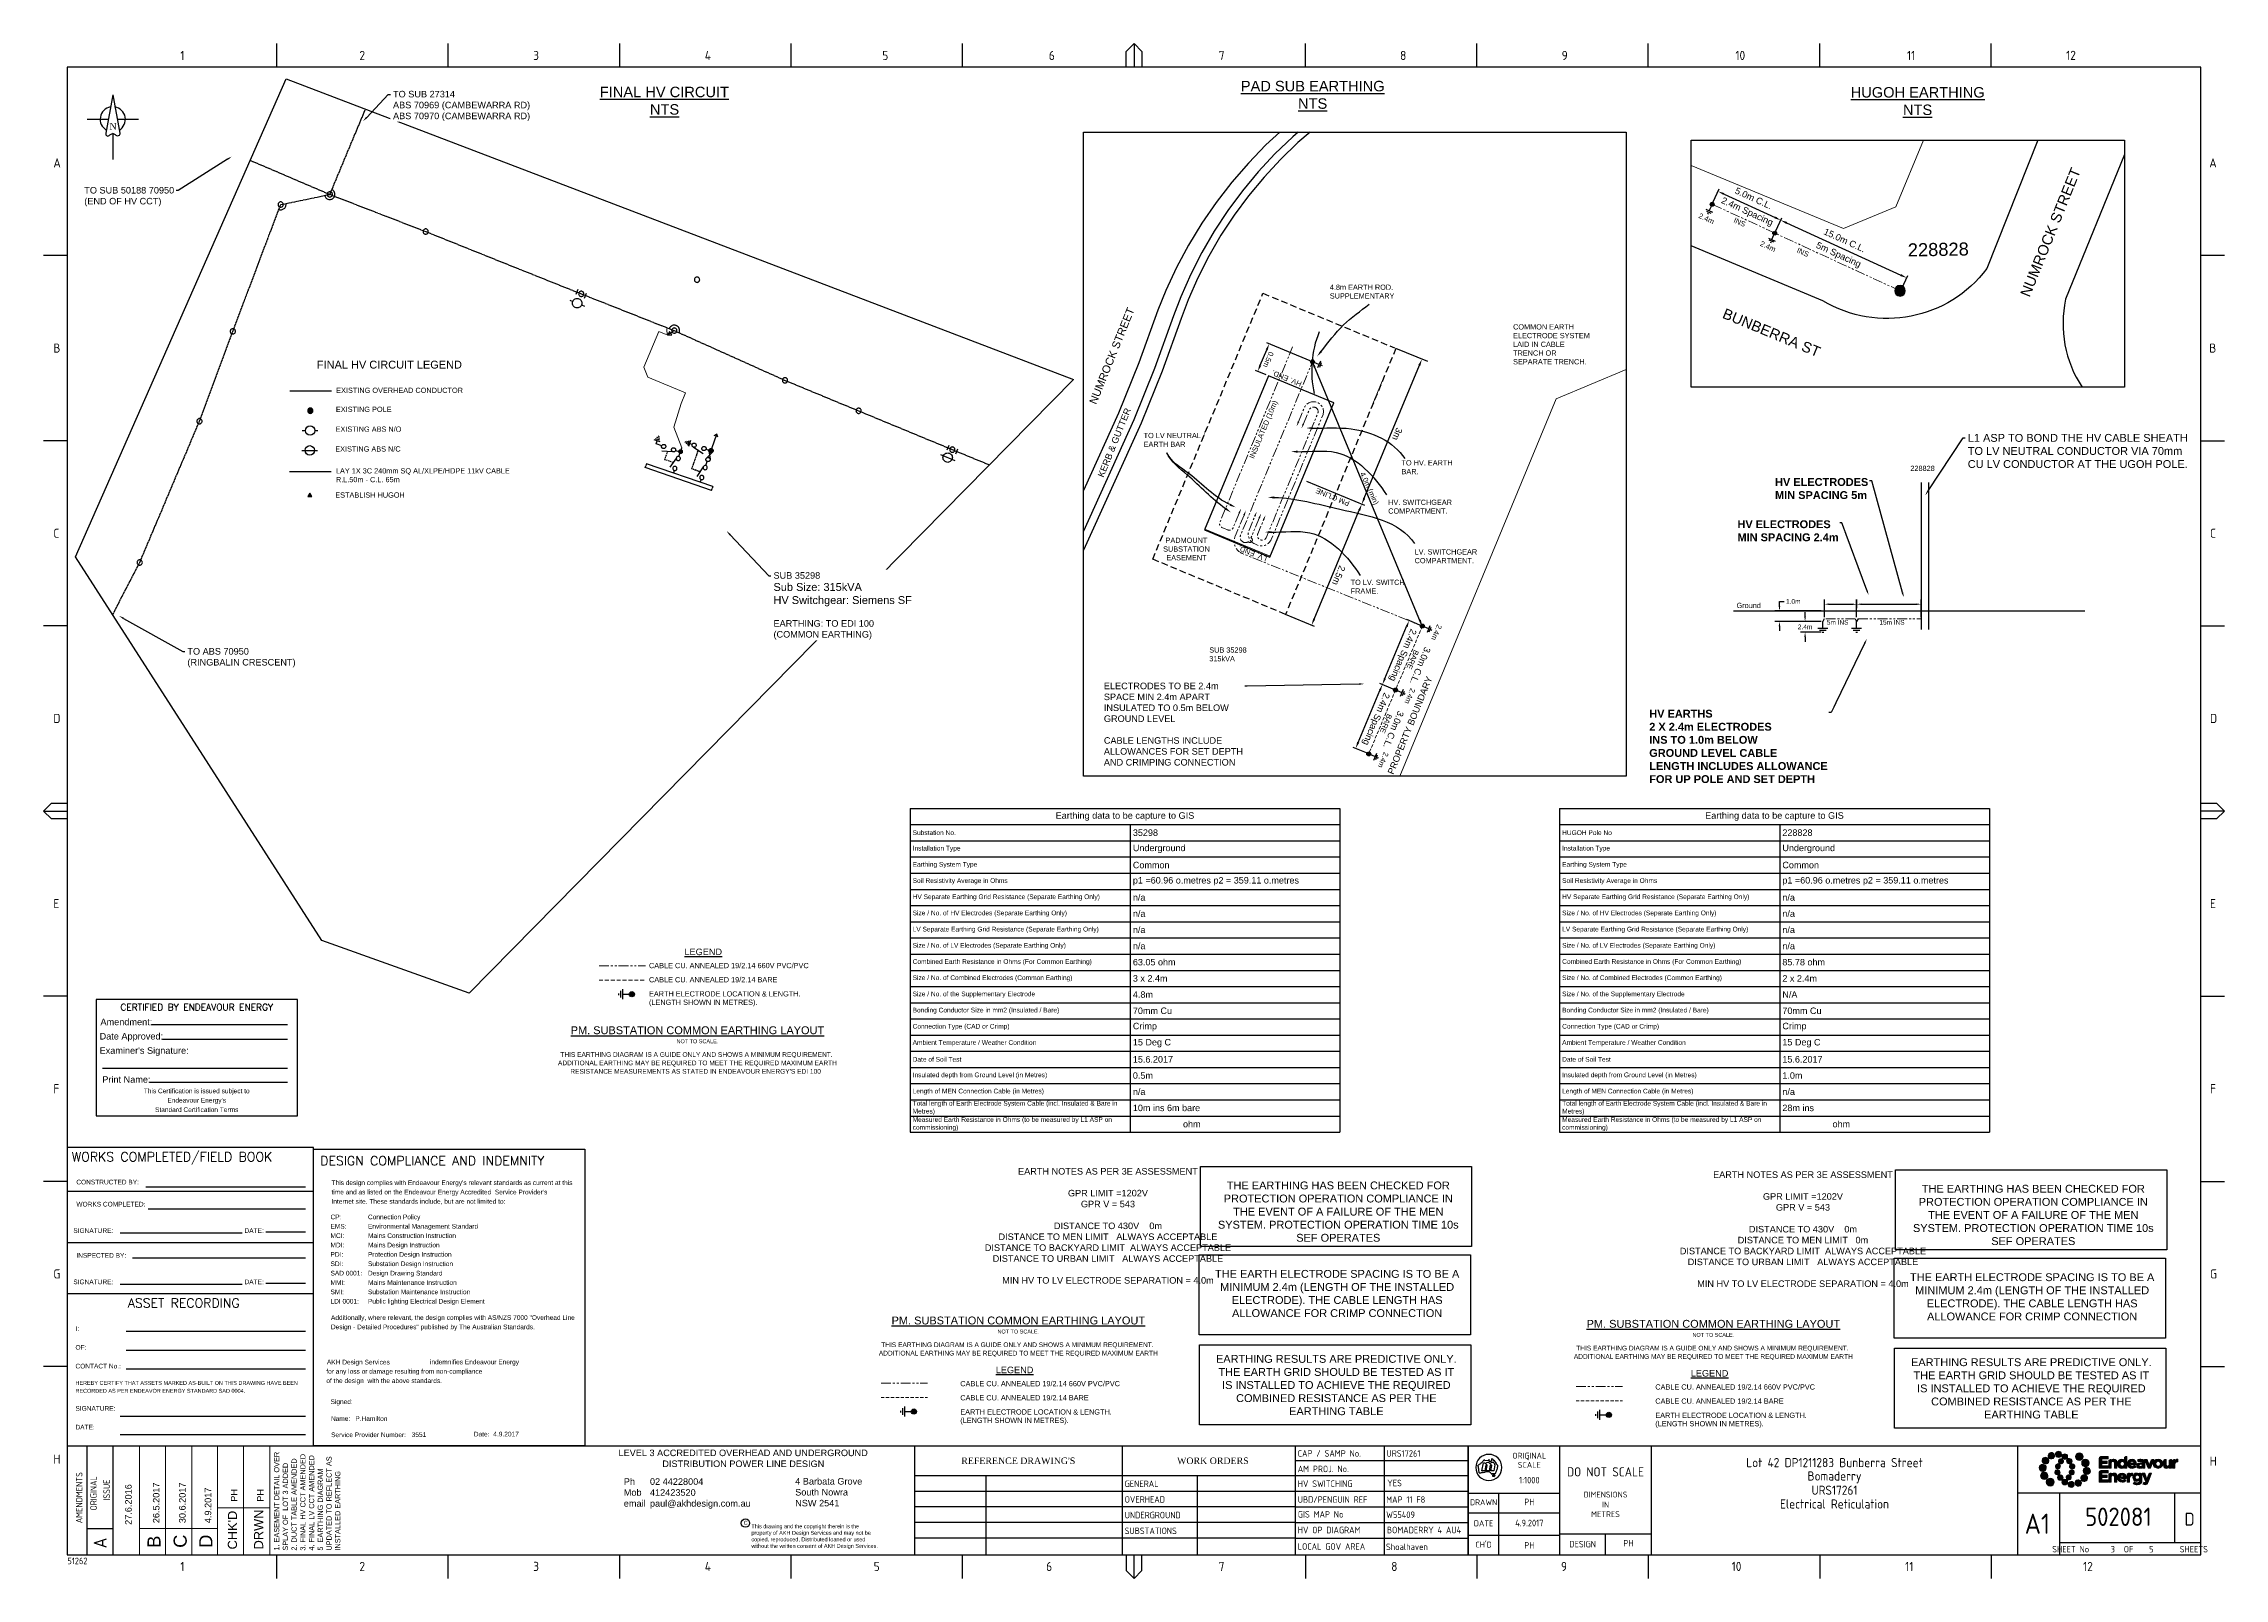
# Paper-space layout 'Retic3' of a CAD drawing. Header units: metres, sheet in millimetres. Extents: x -9 to 825, y -5 to 581.
# The model-space entities are those that its viewports show. They can reach past a viewport. Long polylines and large blocks are cut down to what shows.
import ezdxf
from ezdxf import colors
from ezdxf.entities.mleader import LeaderData, LeaderLine
from ezdxf.enums import TextEntityAlignment as Align
from ezdxf.math import Vec2, Vec3

# ---------------------------------------------------------------- set-up
doc = ezdxf.new("R2010")
doc.units = ezdxf.units.M
for name, pattern in [('A', [0]), ('Cable Exist OH', [1, 1, 0]), ('CENTERX2', [4, 2.5, -0.5, 0.5, -0.5]), ('DASHED', [0.75, 0.5, -0.25]), ('IE Trench LV', [6.5, 5, -1.5]), ('PHANTOM2', [1.25, 0.625, -0.125, 0.125, -0.125, 0.125, -0.125])]:
    doc.linetypes.add(name, pattern=pattern)
doc.layers.get('0').update_dxf_attribs({"color": 6})
for name, color, linetype in [('_User Miscellaneous1', 251, 'Continuous'), ('_User Miscellaneous2', 7, 'Continuous'), ('_User Miscellaneous4', 7, 'Continuous'), ('Equip_HV_NEW', 2, 'Continuous'), ('Equip_SP_HV_EXT', 7, 'Continuous'), ('Equip_SP_HV_NEW', 2, 'Continuous'), ('Equip_SP_LV_NEW', 2, 'Continuous'), ('Mains_HV_EXT', 7, 'Continuous'), ('Mains_HV_MOD', 3, 'Continuous'), ('Mains_HV_NEW_Hardwired', 7, 'Continuous'), ('Mains_HV_NEW_U72', 2, 'Continuous'), ('Mains_LV_NEW_T84', 2, 'Continuous'), ('Notes', 7, 'Continuous'), ('Notes_HV_MISC', 7, 'Continuous'), ('Notes_LV_MISC', 7, 'Continuous'), ('Notes_SP_MISC', 7, 'Continuous'), ('Notes_SP_NEW', 2, 'Continuous'), ('SupportsOH_SP_TR_HV_LV_SL_EXT', 7, 'Continuous'), ('SupportsOH_SP_TR_HV_LV_SL_MOD', 3, 'Continuous'), ('SupportsUG_SP_EXT', 7, 'Continuous')]:
    doc.layers.add(name, color=color, linetype=linetype)
doc.layers.add('Cadastre Buildings_SP_EXT', color=9, linetype='Continuous', lineweight=5)
doc.layers.add('Cadastre Land Parcels_SP_EXT', color=9, linetype='Continuous', lineweight=5)
doc.layers.add('Viewports', color=6, linetype='Continuous', plot=False)
doc.styles.add('ARIAL', font='arial.ttf', dxfattribs={"height": 2})
doc.styles.add('Elec', font='romand__.ttf')
doc.styles.add('HVSW_LABEL', font='arial.ttf')
doc.styles.add('iecARIAL', font='arial.ttf', dxfattribs={"height": 2})
doc.styles.add('iecISOCP', font='isocp.shx')
doc.styles.add('iecNAME', font='times.ttf')
doc.styles.add('iecTimesNewRoman', font='times.ttf')
doc.styles.add('IESYMBOL1', font='isocp.shx')
doc.styles.add('POLE_LABEL', font='arial.ttf')
doc.styles.get("Standard").update_dxf_attribs({"font": 'arial.ttf'})
doc.styles.add('SWG_LABEL', font='arial.ttf')
doc.styles.add('SWITCH_LABEL', font='arial.ttf', dxfattribs={"height": 2.5})
doc.linetypes.add('Cable New UG', pattern='A,7,-0.25,["x",Standard,S=2,R=0,X=0.2,Y=-0.8],-2.1', length=9.35)
doc.linetypes.add('Cable x', pattern='A,7,-0.25,["x",Standard,S=2,R=0,X=0.2,Y=-0.8],-2.1', length=9.35)
doc.linetypes.add('IE Trench HV', pattern='A,7,-0.2,["/",Standard,S=3,R=0,X=0.6,Y=-1.4],-2.5', length=9.7)
doc.dimstyles.get("Standard").update_dxf_attribs({"dimtxt": 0.18, "dimasz": 0.18, "dimexe": 0.18, "dimexo": 0.0625, "dimgap": 0.09, "dimtad": 0, "dimtih": 1, "dimtoh": 1, "dimdec": 4, "dimzin": 0, "dimdsep": 46, "dimtxsty": 'Standard', "dimcen": 0.09, "dimadec": 0, "dimazin": 0, "dimtfac": 1, "dimtdec": 4, "dimtofl": 0, "dimtmove": 0, "dimatfit": 3, "dimfxl": 1, "dimtolj": 1, "dimtzin": 0, "dimarcsym": 0})

psp = doc.layouts.new('Retic3')

# ---------------------------------------------------------------- texts
at = {"color": 7, "lineweight": 15, "style": 'iecARIAL'}
for s, p in [("CHK'D", (65.16196, 5.71921)), ('DRWN', (75.16196, 5.71921))]:
    psp.add_text(s, height=3.5, rotation=90, dxfattribs=at).set_placement(p)
for tag, p, s, height in [('27.6.2016', (24.90097, 15.10161), 'xx/xx/xx', 2.5), ('26.5.2017', (35.52277, 15.75165), 'xx/xx/xx', 2.5), ('30.6.2017', (45.52277, 15.75165), 'xx/xx/xx', 2.5), ('4.9.2017', (55.32909, 15.75165), 'xx/xx/xx', 2.5), ('PH', (65.32909, 23.9414), 'xxx', 2.5), ('PH', (75.32909, 23.9414), 'xxx', 2.5), ('B', (35.93247, 6.33344), '-', 5), ('C', (45.93247, 6.33344), '-', 5), ('D', (55.73879, 6.33344), '-', 5)]:
    psp.add_attdef(tag, p, s, height=height, rotation=90, dxfattribs=at)
at = {"layer": '_User Miscellaneous4'}
for s, height, p in [('NUMROCK STREET', 4, (750.16222, 483.92841)), ('NUMROCK STREET', 3, (393.46933, 442.99372)), ('KERB & GUTTER', 2.5, (396.29306, 415.12255)), ('PROPERTY BOUNDARY', 2.5, (507.04894, 301.62058))]:
    psp.add_text(s, height=height, rotation=68, dxfattribs=at).set_placement(p)
at = {"layer": 'Notes', "color": 7, "style": 'ARIAL'}
for s, rotation, p in [('2.4m', 335.42, (626.04571, 512.77324)), ('INS', 335.42, (638.71905, 511.37954)), ('2.4m', 335.42, (649.55089, 502.1105)), ('INS', 335.42, (662.85706, 499.90354)), ('HV. END.', 157.70602869, (466.87288, 454.6345)), ('INSULATED (10m)', 67.47502869, (458.83871, 433.03341)), ('LV. END.', 157.70602869, (453.84082, 387.76973)), ('2.4m', 247.28374944, (522.07539, 356.7115)), ('BARE', 247.28374944, (512.98741, 346.29918)), ('2.4m', 247.28374944, (511.93959, 332.3903)), ('BARE', 247.28374944, (502.76588, 321.88327)), ('2.4m', 247.28374944, (501.71806, 307.97439))]:
    psp.add_text(s, height=2, rotation=rotation, dxfattribs=at).set_placement(p, align=Align.BOTTOM_CENTER)
for s, height, p in [('228828', 2, (704.6046, 417.79528)), ('Ground', 2, (638.17484, 365.41131)), ('5m INS', 1.770124, (672.70383, 359.07932)), ('15m INS', 1.770124, (692.77547, 359.07932)), ('CABLE CU. ANNEALED 19/2.14 660V PVC/PVC', 2, (222.59518, 227.8138)), ('CABLE CU. ANNEALED 19/2.14 BARE', 2, (222.59518, 222.40639)), ('EARTH ELECTRODE LOCATION & LENGTH.', 2, (222.59518, 216.99897)), ('(LENGTH SHOWN IN METRES).', 2, (222.59518, 213.78615)), ('CABLE CU. ANNEALED 19/2.14 660V PVC/PVC', 2, (341.5549, 68.07115)), ('CABLE CU. ANNEALED 19/2.14 660V PVC/PVC', 2, (607.14361, 66.79548)), ('CABLE CU. ANNEALED 19/2.14 BARE', 2, (341.5549, 62.66374)), ('EARTH ELECTRODE LOCATION & LENGTH.', 2, (341.5549, 57.25632)), ('CABLE CU. ANNEALED 19/2.14 BARE', 2, (607.14361, 61.38806)), ('(LENGTH SHOWN IN METRES).', 2, (341.5549, 54.0435)), ('(LENGTH SHOWN IN METRES).', 2, (607.14361, 52.76782)), ('EARTH ELECTRODE LOCATION & LENGTH.', 2, (607.14361, 55.98065))]:
    psp.add_text(s, height=height, dxfattribs=at).set_placement(p)
for s, height, rotation, p in [("PM C'LINE", 2, 157.47544868, (490.55149, 406.12047)), ('2.5m', 2.5, 247.47502869, (486.51679, 381.96054))]:
    psp.add_text(s, height=height, rotation=rotation, dxfattribs=at).set_placement(p)
at = {"layer": 'Notes', "style": 'ARIAL'}
for p in [(243.33367, 234.04445), (362.29339, 74.3018), (627.8821, 73.02613)]:
    psp.add_text('%%ULEGEND', height=2.5, dxfattribs=at).set_placement(p, align=Align.MIDDLE_CENTER)
for p in [(241.10116, 201.69066), (363.72828, 90.79516), (629.31699, 89.51949)]:
    psp.add_text('%%UPM. SUBSTATION COMMON EARTHING LAYOUT', height=3, dxfattribs=at).set_placement(p, align=Align.BOTTOM_CENTER)
at = {"layer": 'Notes', "color": 7, "style": 'ARIAL'}
for p in [(241.10116, 198.67011), (363.72828, 87.77461), (629.31699, 86.49893)]:
    psp.add_text('NOT TO SCALE.', height=1.5, dxfattribs=at).set_placement(p, align=Align.BOTTOM_CENTER)
for s, p in [('ADDITIONAL EARTHING MAY BE REQUIRED TO MEET THE REQUIRED MAXIMUM EARTH', (241.10116, 191.60833)), ('THIS EARTHING DIAGRAM IS A GUIDE ONLY AND SHOWS A MINIMUM REQUIREMENT. ', (241.10116, 194.82115)), ("RESISTANCE MEASUREMENTS AS STATED IN ENDEAVOUR ENERGY'S EDI 100  ", (241.10116, 188.39551)), ('THIS EARTHING DIAGRAM IS A GUIDE ONLY AND SHOWS A MINIMUM REQUIREMENT. ', (363.72828, 83.92565)), ('THIS EARTHING DIAGRAM IS A GUIDE ONLY AND SHOWS A MINIMUM REQUIREMENT. ', (629.31699, 82.64998)), ('ADDITIONAL EARTHING MAY BE REQUIRED TO MEET THE REQUIRED MAXIMUM EARTH', (363.72828, 80.71283)), ('ADDITIONAL EARTHING MAY BE REQUIRED TO MEET THE REQUIRED MAXIMUM EARTH', (629.31699, 79.43716))]:
    psp.add_text(s, height=1.8, dxfattribs=at).set_placement(p, align=Align.MIDDLE_CENTER)
at = {"layer": 'Notes', "color": 7, "transparency": 16777216, "char_height": 2.5, "attachment_point": 5, "style": 'ARIAL'}
for s, insert, rotation in [('5.0m C.L.', (644.70874, 521.96192), 335.42), ('15.0m C.L.', (679.49291, 505.92579), 335.42), ('2.4m Spacing', (510.44996, 347.4959), 247.28374944), ('3.0m C.L.', (517.30772, 343.32914), 247.28374944), ('3.0m C.L.', (507.08619, 318.91324), 247.28374944)]:
    psp.add_mtext(s, dxfattribs=dict(at, insert=insert, rotation=rotation))
at = {"layer": 'Notes', "color": 0, "linetype": 'PHANTOM2', "lineweight": 0, "ltscale": 6, "transparency": 16777216, "char_height": 2.5, "attachment_point": 5, "rotation": 335.42, "style": 'ARIAL'}
for s, insert in [('2.4m Spacing', (642.17572, 516.66794)), ('5m Spacing', (677.08294, 500.14617))]:
    psp.add_mtext(s, dxfattribs=dict(at, insert=insert))
at = {"layer": 'Notes', "color": 7, "linetype": 'Cable New UG', "lineweight": 0, "char_height": 2, "style": 'ARIAL'}
for s, insert, width, attachment_point in [('4.8m EARTH ROD. SUPPLEMENTARY', (482.75692, 489.00224), 24.686221, 1), ('COMMON EARTH \\PELECTRODE SYSTEM \\PLAID IN CABLE \\PTRENCH OR \\PSEPARATE TRENCH.', (552.79157, 473.85356), 44.4120616, 1), ('TO LV NEUTRAL / EARTH BAR', (411.60069, 432.3404, 199980), 23.4641396, 1), ('TO HV. EARTH BAR.', (510.14954, 421.89643), 19.6027775, 1), ('HV. SWITCHGEAR COMPARTMENT.', (505.07109, 406.81937), 24.3834373, 1), ('PADMOUNT SUBSTATION  EASEMENT', (427.97759, 392.30292), 18.7086264, 2), ('LV. SWITCHGEAR COMPARTMENT.', (515.16182, 387.8729), 23.9858721, 1), ('TO LV. SWITCH FRAME.', (490.72162, 376.24837), 20.7253059, 1)]:
    psp.add_mtext(s, dxfattribs=dict(at, insert=insert, width=width, attachment_point=attachment_point))
at = {"layer": 'Notes', "color": 7, "attachment_point": 5, "style": 'ARIAL'}
for s, insert, char_height, rotation in [('\\A1;0.5m', (459.28188, 460.34127), 2, 247.47544868), ('\\A1;3m', (508.55635, 431.90512), 2.5, 247.47502869), ('\\A1;4.0m (min)', (497.63369, 411.02451), 2, 294.35886352)]:
    psp.add_mtext(s, dxfattribs=dict(at, insert=insert, char_height=char_height, rotation=rotation))
at = {"layer": 'Notes', "linetype": 'Continuous', "attachment_point": 2, "style": 'ARIAL'}
for s, insert, char_height, width in [('EARTH NOTES AS PER 3E ASSESSMENT\\P\\PGPR LIMIT =1202V\\PGPR V = 543\\P\\PDISTANCE TO 430V ^I^I^I0m\\PDISTANCE TO MEN LIMIT ^I^IALWAYS ACCEPTABLE\\PDISTANCE TO BACKYARD LIMIT ^IALWAYS ACCEPTABLE\\PDISTANCE TO URBAN LIMIT ^I^IALWAYS ACCEPTABLE\\P\\PMIN HV TO LV ELECTRODE SEPARATION = 4.0m', (397.98032, 151.44884), 2.5, 165.4498558), ('EARTH NOTES AS PER 3E ASSESSMENT\\P\\PGPR LIMIT =1202V\\PGPR V = 543\\P\\PDISTANCE TO 430V ^I^I^I0m\\PDISTANCE TO MEN LIMIT ^I^I0m\\PDISTANCE TO BACKYARD LIMIT ^IALWAYS ACCEPTABLE\\PDISTANCE TO URBAN LIMIT ^I^IALWAYS ACCEPTABLE\\P\\PMIN HV TO LV ELECTRODE SEPARATION = 4.0m', (663.56903, 150.17317), 2.5, 165.4498558), ('THE EARTHING HAS BEEN CHECKED FOR PROTECTION OPERATION COMPLIANCE IN THE EVENT OF A FAILURE OF THE MEN SYSTEM. PROTECTION OPERATION TIME 10s SEF OPERATES ', (486.00229, 146.29984), 3, 93.1791221), ('THE EARTHING HAS BEEN CHECKED FOR PROTECTION OPERATION COMPLIANCE IN THE EVENT OF A FAILURE OF THE MEN SYSTEM. PROTECTION OPERATION TIME 10s SEF OPERATES ', (751.591, 145.02417), 3, 93.1791221), ('THE EARTH ELECTRODE SPACING IS TO BE A MINIMUM 2.4m (LENGTH OF THE INSTALLED ELECTRODE). THE CABLE LENGTH HAS ALLOWANCE FOR CRIMP CONNECTION', (485.56502, 112.51043), 3, 93.1791221), ('THE EARTH ELECTRODE SPACING IS TO BE A MINIMUM 2.4m (LENGTH OF THE INSTALLED ELECTRODE). THE CABLE LENGTH HAS ALLOWANCE FOR CRIMP CONNECTION', (751.15373, 111.23476), 3, 93.1791221), ('EARTHING RESULTS ARE PREDICTIVE ONLY. THE EARTH GRID SHOULD BE TESTED AS IT IS INSTALLED TO ACHIEVE THE REQUIRED COMBINED RESISTANCE AS PER THE EARTHING TABLE', (485.25452, 80.03444), 3, 93.1791221), ('EARTHING RESULTS ARE PREDICTIVE ONLY. THE EARTH GRID SHOULD BE TESTED AS IT IS INSTALLED TO ACHIEVE THE REQUIRED COMBINED RESISTANCE AS PER THE EARTHING TABLE', (750.84323, 78.75877), 3, 93.1791221)]:
    psp.add_mtext(s, dxfattribs=dict(at, insert=insert, char_height=char_height, width=width))
at = {"layer": 'Notes', "color": 7, "linetype": 'IE Trench LV', "insert": (79.31224, 5.27253), "char_height": 2, "width": 38.2182284, "attachment_point": 1, "rotation": 90, "style": 'ARIAL'}
psp.add_mtext('1. EASEMENT DETAIL OVER SPLAY OF  LOT 3 ADDED\\P2. DUCT TABLE AMENDED\\P3. FINAL HV CCT AMENDED\\P4. FINAL LV CCT AMENDED\\P5  EARTHING DIAGRAM UPDATED TO REFLECT AS INSTALLED EARTHING', dxfattribs=at)
at = {"layer": 'Notes_HV_MISC', "linetype": 'Cable New UG', "lineweight": 0, "insert": (436.69343, 350.38573), "char_height": 2, "attachment_point": 1, "style": 'iecARIAL'}
psp.add_mtext_dynamic_manual_height_columns('SUB 35298\\P315kVA', width=29.8051589, gutter_width=10, heights=[0], dxfattribs=at)
at = {"layer": 'Notes_LV_MISC', "attachment_point": 1}
for s, width, insert, char_height in [('\\pi2.7891;{\\LPAD SUB EARTHING\\P\\pi24.649;NTS}', 59.7555733, (445.9638, 566.84937), 4), ('\\pi5.4808;{\\LFINAL HV CIRCUIT\\P\\pi24.649;NTS}', 59.7555733, (198.31589, 564.60634), 4), ('\\pi4.6636;{\\LHUGOH EARTHING\\P\\pi24.649;NTS}', 59.7555733, (677.13505, 564.46822), 4), ('FINAL HV CIRCUIT LEGEND', 75.3831764, (95.69057, 459.91661), 3), ('EXISTING POLE', 59.7555733, (102.94792, 442.34472), 2), ('EXISTING OVERHEAD CONDUCTOR', 59.7555733, (103.06894, 449.60626), 2), ('EXISTING ABS N/O', 59.7555733, (102.8269, 434.7727), 2), ('EXISTING ABS N/C', 59.7555733, (102.70588, 427.20067), 2), ('LAY 1X 3C 240mm SQ AL/XLPE/HDPE 11kV CABLE R.L.50m - C.L. 65m', 68.8170176, (102.95007, 418.83815), 2), ('ESTABLISH HUGOH', 59.7555733, (102.70802, 409.59662), 2)]:
    psp.add_mtext_dynamic_manual_height_columns(s, width=width, gutter_width=10, heights=[0], dxfattribs=dict(at, insert=insert, char_height=char_height))
at = {"layer": 'Notes_SP_MISC'}
psp.add_text('BUNBERRA ST', height=4, rotation=337.492712, dxfattribs=at).set_placement((632.45396, 476.40081))

msp = doc.modelspace()

# ---------------------------------------------------------------- texts
at = {"layer": 'Notes_HV_MISC'}
for s, rotation, p in [('BUNBERRA ST', 337.521576, (280609.67287, 6140975.43328)), ('BUNBERRA ST', 337.49292, (280708.91006, 6140930.95496)), ('NUMROCK ST', 67.428299, (280821.25487, 6140901.75229)), ('TARAWAL ST', 68.368378, (280631.36727, 6140854.4689)), ('BUNBERRA ST', 337.492712, (280856.43168, 6140869.41455)), ('NUMROCK ST', 67.428284, (280781.44662, 6140813.98288))]:
    msp.add_text(s, height=3, rotation=rotation, dxfattribs=at).set_placement(p)
at = {"layer": 'Notes_HV_MISC', "linetype": 'Continuous', "insert": (280805.52657, 6140885.30585), "char_height": 2, "attachment_point": 1, "style": 'iecARIAL'}
msp.add_mtext_dynamic_manual_height_columns('65m', width=9.8451046, gutter_width=10, heights=[0], dxfattribs=at)
at = {"layer": 'Notes_HV_MISC', "linetype": 'Cable New UG', "lineweight": 0, "insert": (280814.38685, 6140863.28523), "char_height": 2.5, "attachment_point": 1, "rotation": 341.077, "style": 'iecARIAL'}
msp.add_mtext_dynamic_manual_height_columns('D2762', width=5.3564433, gutter_width=10, heights=[0], dxfattribs=at)

# ---------------------------------------------------------------- blocks, each defined once
blk = doc.blocks.new('NorthPnt 11(NP11)')
for p, q in [((-19.7, 0), (-3.5, 0)), ((-0.1, -10.9), (-0.1, -30.8)), ((3.3, 0), (19.7, 0))]:
    blk.add_line(p, q)
for points in [[(-0.1, 18.8), (-5.4, -10.7, 0.877048), (-2.3, -11.9, -0.1543), (-0.1, -10.9, 0.090511)], [(-0.1, 18.8), (5.3, -10.7, -0.877048), (2.1, -11.9, 0.1543), (-0.1, -10.9, -0.090511)]]:
    blk.add_lwpolyline(points, format="xyb")
for start, end in [(100.5988, 238.8643), (300.0994, 80.4374)]:
    blk.add_arc((0, 0), 9.64, start, end)
at = {"color": 7, "style": 'iecNAME'}
blk.add_text('N', height=5.02, dxfattribs=at).set_placement((-2.6, -7.8))
blk = doc.blocks.new('EE_LOGO')
h = blk.add_hatch(color=7)
edge = h.paths.add_edge_path()
edge.add_spline(control_points=[(-25.34, 1.94), (-26.08, 1.98), (-26.72, 1.41), (-26.77, 0.66), (-26.81, -0.09), (-26.24, -0.72), (-25.49, -0.77), (-24.74, -0.81), (-24.1, -0.24), (-24.06, 0.51), (-24.02, 1.25), (-24.59, 1.89), (-25.34, 1.94)], knot_values=[0, 0, 0, 0, 1, 1, 1, 2, 2, 2, 3, 3, 3, 4, 4, 4, 4], degree=3, periodic=0)
h = blk.add_hatch(color=7)
edge = h.paths.add_edge_path()
edge.add_spline(control_points=[(-23.73, 4.46), (-24.34, 4.81), (-25.13, 4.61), (-25.49, 3.99), (-25.85, 3.38), (-25.64, 2.59), (-25.03, 2.23), (-24.41, 1.87), (-23.63, 2.08), (-23.27, 2.69), (-22.91, 3.31), (-23.12, 4.1), (-23.73, 4.46)], knot_values=[0, 0, 0, 0, 1, 1, 1, 2, 2, 2, 3, 3, 3, 4, 4, 4, 4], degree=3, periodic=0)
h = blk.add_hatch(color=7)
edge = h.paths.add_edge_path()
edge.add_spline(control_points=[(-21.12, 5.87), (-21.48, 6.44), (-22.24, 6.61), (-22.81, 6.24), (-23.37, 5.88), (-23.54, 5.12), (-23.17, 4.55), (-22.81, 3.98), (-22.05, 3.82), (-21.48, 4.19), (-20.92, 4.55), (-20.75, 5.31), (-21.12, 5.87)], knot_values=[0, 0, 0, 0, 1, 1, 1, 2, 2, 2, 3, 3, 3, 4, 4, 4, 4], degree=3, periodic=0)
h = blk.add_hatch(color=7)
edge = h.paths.add_edge_path()
edge.add_spline(control_points=[(-19.43, 2.06), (-19.94, 2.17), (-20.44, 1.84), (-20.55, 1.33), (-20.66, 0.82), (-20.34, 0.32), (-19.83, 0.21), (-19.32, 0.1), (-18.81, 0.42), (-18.71, 0.93), (-18.59, 1.44), (-18.92, 1.95), (-19.43, 2.06)], knot_values=[0, 0, 0, 0, 1, 1, 1, 2, 2, 2, 3, 3, 3, 4, 4, 4, 4], degree=3, periodic=0)
h = blk.add_hatch(color=7)
edge = h.paths.add_edge_path()
edge.add_spline(control_points=[(-18.27, 5.87), (-18.34, 6.5), (-18.91, 6.97), (-19.54, 6.9), (-20.18, 6.84), (-20.65, 6.27), (-20.58, 5.63), (-20.52, 4.99), (-19.95, 4.53), (-19.31, 4.59), (-18.67, 4.66), (-18.21, 5.23), (-18.27, 5.87)], knot_values=[0, 0, 0, 0, 1, 1, 1, 2, 2, 2, 3, 3, 3, 4, 4, 4, 4], degree=3, periodic=0)
h = blk.add_hatch(color=7)
edge = h.paths.add_edge_path()
edge.add_spline(control_points=[(-15.91, 4.86), (-15.91, 4.26), (-16.4, 3.77), (-17, 3.77), (-17.6, 3.77), (-18.08, 4.26), (-18.08, 4.86), (-18.08, 5.46), (-17.6, 5.95), (-17, 5.95), (-16.4, 5.95), (-15.91, 5.46), (-15.91, 4.86)], knot_values=[0, 0, 0, 0, 1, 1, 1, 2, 2, 2, 3, 3, 3, 4, 4, 4, 4], degree=3, periodic=0)
edge = h.paths.add_edge_path()
edge.add_spline(control_points=[(-18.29, 3.97), (-18.8, 4.08), (-19.3, 3.76), (-19.41, 3.25), (-19.52, 2.74), (-19.2, 2.23), (-18.69, 2.12), (-18.18, 2.01), (-17.67, 2.33), (-17.56, 2.84), (-17.45, 3.35), (-17.78, 3.86), (-18.29, 3.97)], knot_values=[0, 0, 0, 0, 1, 1, 1, 2, 2, 2, 3, 3, 3, 4, 4, 4, 4], degree=3, periodic=0)
h = blk.add_hatch(color=7)
edge = h.paths.add_edge_path()
edge.add_spline(control_points=[(-14.59, 2.36), (-14.16, 2.75), (-14.12, 3.41), (-14.51, 3.84), (-14.89, 4.27), (-15.55, 4.31), (-15.99, 3.93), (-16.42, 3.54), (-16.46, 2.88), (-16.07, 2.45), (-15.69, 2.01), (-15.02, 1.98), (-14.59, 2.36)], knot_values=[0, 0, 0, 0, 1, 1, 1, 2, 2, 2, 3, 3, 3, 4, 4, 4, 4], degree=3, periodic=0)
edge = h.paths.add_edge_path()
edge.add_spline(control_points=[(-15.91, 4.86), (-15.91, 4.26), (-16.4, 3.77), (-17, 3.77), (-17.6, 3.77), (-18.08, 4.26), (-18.08, 4.86), (-18.08, 5.46), (-17.6, 5.95), (-17, 5.95), (-16.4, 5.95), (-15.91, 5.46), (-15.91, 4.86)], knot_values=[0, 0, 0, 0, 1, 1, 1, 2, 2, 2, 3, 3, 3, 4, 4, 4, 4], degree=3, periodic=0)
h = blk.add_hatch(color=7)
edge = h.paths.add_edge_path()
edge.add_spline(control_points=[(-15.91, 4.86), (-15.91, 4.26), (-16.4, 3.77), (-17, 3.77), (-17.6, 3.77), (-18.08, 4.26), (-18.08, 4.86), (-18.08, 5.46), (-17.6, 5.95), (-17, 5.95), (-16.4, 5.95), (-15.91, 5.46), (-15.91, 4.86)], knot_values=[0, 0, 0, 0, 1, 1, 1, 2, 2, 2, 3, 3, 3, 4, 4, 4, 4], degree=3, periodic=0)
edge = h.paths.add_edge_path(flags=16)
edge.add_spline(control_points=[(-15.91, 4.86), (-15.91, 4.26), (-16.4, 3.77), (-17, 3.77), (-17.6, 3.77), (-18.08, 4.26), (-18.08, 4.86), (-18.08, 5.46), (-17.6, 5.95), (-17, 5.95), (-16.4, 5.95), (-15.91, 5.46), (-15.91, 4.86)], knot_values=[0, 0, 0, 0, 1, 1, 1, 2, 2, 2, 3, 3, 3, 4, 4, 4, 4], degree=3, periodic=0)
h = blk.add_hatch(color=7)
edge = h.paths.add_edge_path()
edge.add_spline(control_points=[(-13.94, 0.18), (-13.41, 0.32), (-13.09, 0.87), (-13.23, 1.4), (-13.37, 1.93), (-13.92, 2.25), (-14.45, 2.11), (-14.98, 1.97), (-15.3, 1.42), (-15.16, 0.89), (-15.02, 0.36), (-14.47, 0.04), (-13.94, 0.18)], knot_values=[0, 0, 0, 0, 1, 1, 1, 2, 2, 2, 3, 3, 3, 4, 4, 4, 4], degree=3, periodic=0)
h = blk.add_hatch(color=7)
edge = h.paths.add_edge_path()
edge.add_spline(control_points=[(-9.93, 4.86), (-9.93, 4.03), (-10.61, 3.35), (-11.44, 3.35), (-12.28, 3.35), (-12.95, 4.03), (-12.95, 4.86), (-12.95, 5.69), (-12.28, 6.37), (-11.44, 6.37), (-10.61, 6.37), (-9.93, 5.69), (-9.93, 4.86)], knot_values=[0, 0, 0, 0, 1, 1, 1, 2, 2, 2, 3, 3, 3, 4, 4, 4, 4], degree=3, periodic=0)
h = blk.add_hatch(color=7)
edge = h.paths.add_edge_path()
edge.add_spline(control_points=[(-8.55, 1.13), (-7.83, 1.45), (-7.5, 2.29), (-7.82, 3.01), (-8.14, 3.73), (-8.98, 4.06), (-9.7, 3.74), (-10.42, 3.42), (-10.75, 2.58), (-10.43, 1.86), (-10.11, 1.14), (-9.27, 0.81), (-8.55, 1.13)], knot_values=[0, 0, 0, 0, 1, 1, 1, 2, 2, 2, 3, 3, 3, 4, 4, 4, 4], degree=3, periodic=0)
h = blk.add_hatch(color=7)
edge = h.paths.add_edge_path()
edge.add_spline(control_points=[(-8.66, -1.92), (-7.91, -1.96), (-7.27, -1.39), (-7.23, -0.64), (-7.19, 0.1), (-7.76, 0.74), (-8.51, 0.78), (-9.25, 0.83), (-9.89, 0.26), (-9.94, -0.49), (-9.98, -1.24), (-9.41, -1.88), (-8.66, -1.92)], knot_values=[0, 0, 0, 0, 1, 1, 1, 2, 2, 2, 3, 3, 3, 4, 4, 4, 4], degree=3, periodic=0)
h = blk.add_hatch(color=7)
edge = h.paths.add_edge_path()
edge.add_spline(control_points=[(-3.85, 0.44), (-3.85, 0.44), (-3.85, 4.25), (-3.85, 4.3), (-3.85, 4.35), (-3.85, 4.86), (-3.29, 4.86), (-2.74, 4.86), (-0.49, 4.86), (-0.49, 4.86), (-0.49, 4.86), (-0.49, 4), (-0.49, 4), (-0.49, 4), (-2.89, 4), (-2.89, 4), (-2.89, 4), (-2.89, 3.1), (-2.89, 3.1), (-2.89, 3.1), (-0.8, 3.1), (-0.8, 3.1), (-0.8, 3.1), (-0.8, 2.23), (-0.8, 2.23), (-0.8, 2.23), (-2.89, 2.23), (-2.89, 2.23), (-2.89, 2.23), (-2.89, 1.31), (-2.89, 1.31), (-2.89, 1.31), (-0.49, 1.31), (-0.49, 1.31), (-0.49, 1.31), (-0.49, 0.44), (-0.49, 0.44), (-0.49, 0.44), (-3.85, 0.44), (-3.85, 0.44)], knot_values=[0, 0, 0, 0, 1, 1, 1, 2, 2, 2, 3, 3, 3, 4, 4, 4, 5, 5, 5, 6, 6, 6, 7, 7, 7, 8, 8, 8, 9, 9, 9, 10, 10, 10, 11, 11, 11, 12, 12, 12, 13, 13, 13, 13], degree=3, periodic=0)
h = blk.add_hatch(color=7)
edge = h.paths.add_edge_path()
edge.add_spline(control_points=[(1.94, 0.44), (1.94, 0.44), (1.94, 2.33), (1.94, 2.33), (1.94, 2.78), (1.73, 3.02), (1.36, 3.02), (1, 3.02), (0.76, 2.78), (0.76, 2.33), (0.76, 2.33), (0.76, 0.44), (0.76, 0.44), (0.76, 0.44), (-0.2, 0.44), (-0.2, 0.44), (-0.2, 0.44), (-0.2, 3.21), (-0.2, 3.27), (-0.2, 3.33), (-0.2, 3.82), (0.36, 3.82), (0.76, 3.82), (0.76, 3.82), (0.76, 3.82), (0.76, 3.82), (0.76, 3.35), (0.76, 3.35), (0.98, 3.63), (1.27, 3.89), (1.75, 3.89), (2.48, 3.89), (2.9, 3.41), (2.9, 2.63), (2.9, 2.63), (2.9, 0.44), (2.9, 0.44), (2.9, 0.44), (1.94, 0.44), (1.94, 0.44)], knot_values=[0, 0, 0, 0, 1, 1, 1, 2, 2, 2, 3, 3, 3, 4, 4, 4, 5, 5, 5, 6, 6, 6, 7, 7, 7, 8, 8, 8, 9, 9, 9, 10, 10, 10, 11, 11, 11, 12, 12, 12, 13, 13, 13, 13], degree=3, periodic=0)
h = blk.add_hatch(color=7)
edge = h.paths.add_edge_path(flags=16)
edge.add_spline(control_points=[(5.8, 2.13), (5.8, 2.69), (5.43, 3.07), (4.98, 3.07), (4.53, 3.07), (4.15, 2.7), (4.15, 2.13), (4.15, 2.13), (4.15, 2.12), (4.15, 2.12), (4.15, 1.56), (4.53, 1.19), (4.98, 1.19), (5.43, 1.19), (5.8, 1.56), (5.8, 2.12), (5.8, 2.12), (5.8, 2.13), (5.8, 2.13)], knot_values=[0, 0, 0, 0, 1, 1, 1, 2, 2, 2, 3, 3, 3, 4, 4, 4, 5, 5, 5, 6, 6, 6, 6], degree=3, periodic=0)
edge = h.paths.add_edge_path()
edge.add_spline(control_points=[(5.79, 0.44), (5.79, 0.44), (5.79, 0.92), (5.79, 0.92), (5.55, 0.6), (5.23, 0.37), (4.73, 0.37), (3.94, 0.37), (3.19, 0.99), (3.19, 2.12), (3.19, 2.12), (3.19, 2.13), (3.19, 2.13), (3.19, 3.26), (3.93, 3.88), (4.73, 3.88), (5.24, 3.88), (5.56, 3.65), (5.79, 3.38), (5.79, 3.38), (5.79, 4.27), (5.79, 4.3), (5.79, 4.34), (5.79, 4.86), (6.34, 4.86), (6.73, 4.86), (6.75, 4.86), (6.75, 4.86), (6.75, 4.86), (6.75, 0.44), (6.75, 0.44), (6.75, 0.44), (5.79, 0.44), (5.79, 0.44)], knot_values=[0, 0, 0, 0, 1, 1, 1, 2, 2, 2, 3, 3, 3, 4, 4, 4, 5, 5, 5, 6, 6, 6, 7, 7, 7, 8, 8, 8, 9, 9, 9, 10, 10, 10, 11, 11, 11, 11], degree=3, periodic=0)
h = blk.add_hatch(color=7)
edge = h.paths.add_edge_path()
edge.add_spline(control_points=[(8.69, 3.89), (7.7, 3.89), (7.01, 3.09), (7.01, 2.13), (7.01, 2.13), (7.01, 2.12), (7.01, 2.12), (7.01, 1.08), (7.77, 0.37), (8.78, 0.37), (9.39, 0.37), (9.85, 0.61), (10.16, 1), (10.16, 1), (9.62, 1.48), (9.62, 1.48), (9.35, 1.24), (9.12, 1.14), (8.79, 1.14), (8.33, 1.13), (8, 1.49), (7.95, 1.86), (7.91, 2.18), (7.93, 2.29), (7.95, 2.43), (8.02, 2.85), (8.29, 3.12), (8.69, 3.12), (9.09, 3.12), (9.34, 2.83), (9.4, 2.4), (9.4, 2.4), (8.14, 2.4), (8.14, 2.4), (8.14, 2.4), (8.12, 1.8), (8.64, 1.8), (9.17, 1.8), (10.32, 1.8), (10.32, 1.8), (10.33, 1.89), (10.34, 1.95), (10.34, 2.04), (10.34, 2.04), (10.34, 2.05), (10.34, 2.05), (10.34, 3.01), (9.82, 3.89), (8.69, 3.89)], knot_values=[0, 0, 0, 0, 1, 1, 1, 2, 2, 2, 3, 3, 3, 4, 4, 4, 5, 5, 5, 6, 6, 6, 7, 7, 7, 8, 8, 8, 9, 9, 9, 10, 10, 10, 11, 11, 11, 12, 12, 12, 13, 13, 13, 14, 14, 14, 15, 15, 15, 16, 16, 16, 16], degree=3, periodic=0)
h = blk.add_hatch(color=7)
edge = h.paths.add_edge_path(flags=16)
edge.add_spline(control_points=[(12.69, 1.8), (12.53, 1.88), (12.31, 1.93), (12.08, 1.93), (11.67, 1.93), (11.42, 1.77), (11.42, 1.46), (11.42, 1.46), (11.42, 1.45), (11.42, 1.45), (11.42, 1.19), (11.63, 1.04), (11.94, 1.04), (12.39, 1.04), (12.69, 1.29), (12.69, 1.63), (12.69, 1.63), (12.69, 1.8), (12.69, 1.8)], knot_values=[0, 0, 0, 0, 1, 1, 1, 2, 2, 2, 3, 3, 3, 4, 4, 4, 5, 5, 5, 6, 6, 6, 6], degree=3, periodic=0)
edge = h.paths.add_edge_path()
edge.add_spline(control_points=[(12.67, 0.44), (12.67, 0.44), (12.67, 0.81), (12.67, 0.81), (12.44, 0.55), (12.12, 0.38), (11.65, 0.38), (11.01, 0.38), (10.49, 0.74), (10.49, 1.41), (10.49, 1.41), (10.49, 1.42), (10.49, 1.42), (10.49, 2.16), (11.05, 2.5), (11.85, 2.5), (12.19, 2.5), (12.44, 2.45), (12.68, 2.37), (12.68, 2.37), (12.68, 2.42), (12.68, 2.42), (12.68, 2.82), (12.43, 3.07), (11.95, 3.07), (11.59, 3.07), (11.33, 3), (11.02, 2.89), (11.02, 2.89), (10.78, 3.62), (10.78, 3.62), (11.15, 3.78), (11.52, 3.89), (12.09, 3.89), (13.14, 3.89), (13.6, 3.35), (13.6, 2.43), (13.6, 2.43), (13.6, 0.44), (13.6, 0.44), (13.6, 0.44), (12.67, 0.44), (12.67, 0.44)], knot_values=[0, 0, 0, 0, 1, 1, 1, 2, 2, 2, 3, 3, 3, 4, 4, 4, 5, 5, 5, 6, 6, 6, 7, 7, 7, 8, 8, 8, 9, 9, 9, 10, 10, 10, 11, 11, 11, 12, 12, 12, 13, 13, 13, 14, 14, 14, 14], degree=3, periodic=0)
h = blk.add_hatch(color=7)
edge = h.paths.add_edge_path()
edge.add_spline(control_points=[(15.71, 0.44), (15.71, 0.44), (14.84, 0.44), (14.84, 0.44), (14.84, 0.44), (13.51, 3.83), (13.51, 3.83), (13.51, 3.83), (14.53, 3.83), (14.53, 3.83), (14.53, 3.83), (15.28, 1.58), (15.28, 1.58), (15.28, 1.58), (15.86, 3.3), (15.86, 3.3), (15.86, 3.3), (16.02, 3.83), (16.4, 3.83), (16.78, 3.83), (17.04, 3.83), (17.04, 3.83), (17.04, 3.83), (15.71, 0.44), (15.71, 0.44)], knot_values=[0, 0, 0, 0, 1, 1, 1, 2, 2, 2, 3, 3, 3, 4, 4, 4, 5, 5, 5, 6, 6, 6, 7, 7, 7, 8, 8, 8, 8], degree=3, periodic=0)
h = blk.add_hatch(color=7)
edge = h.paths.add_edge_path(flags=16)
edge.add_spline(control_points=[(19.52, 2.16), (19.52, 2.66), (19.16, 3.09), (18.63, 3.09), (18.08, 3.09), (17.75, 2.67), (17.75, 2.17), (17.75, 2.17), (17.75, 2.16), (17.75, 2.16), (17.75, 1.66), (18.11, 1.22), (18.64, 1.22), (19.19, 1.22), (19.52, 1.65), (19.52, 2.15), (19.52, 2.15), (19.52, 2.16), (19.52, 2.16)], knot_values=[0, 0, 0, 0, 1, 1, 1, 2, 2, 2, 3, 3, 3, 4, 4, 4, 5, 5, 5, 6, 6, 6, 6], degree=3, periodic=0)
edge = h.paths.add_edge_path()
edge.add_spline(control_points=[(18.63, 0.4), (17.58, 0.4), (16.8, 1.17), (16.8, 2.15), (16.8, 2.15), (16.8, 2.16), (16.8, 2.16), (16.8, 3.13), (17.59, 3.92), (18.64, 3.92), (19.69, 3.92), (20.46, 3.14), (20.46, 2.17), (20.46, 2.17), (20.46, 2.16), (20.46, 2.16), (20.46, 1.19), (19.68, 0.4), (18.63, 0.4)], knot_values=[0, 0, 0, 0, 1, 1, 1, 2, 2, 2, 3, 3, 3, 4, 4, 4, 5, 5, 5, 6, 6, 6, 6], degree=3, periodic=0)
h = blk.add_hatch(color=7)
edge = h.paths.add_edge_path()
edge.add_spline(control_points=[(22.86, 0.44), (22.86, 0.44), (22.86, 0.92), (22.86, 0.92), (22.64, 0.64), (22.36, 0.38), (21.87, 0.38), (21.15, 0.38), (20.72, 0.86), (20.72, 1.63), (20.72, 1.63), (20.72, 3.22), (20.72, 3.27), (20.72, 3.32), (20.72, 3.82), (21.28, 3.82), (21.68, 3.82), (21.68, 3.82), (21.68, 3.82), (21.68, 3.82), (21.68, 1.94), (21.68, 1.94), (21.68, 1.48), (21.9, 1.25), (22.26, 1.25), (22.63, 1.25), (22.86, 1.48), (22.86, 1.94), (22.86, 1.94), (22.86, 3.2), (22.86, 3.27), (22.86, 3.34), (22.87, 3.82), (23.42, 3.82), (23.82, 3.82), (23.82, 3.82), (23.82, 3.82), (23.82, 3.82), (23.82, 0.44), (23.82, 0.44), (23.82, 0.44), (22.86, 0.44), (22.86, 0.44)], knot_values=[0, 0, 0, 0, 1, 1, 1, 2, 2, 2, 3, 3, 3, 4, 4, 4, 5, 5, 5, 6, 6, 6, 7, 7, 7, 8, 8, 8, 9, 9, 9, 10, 10, 10, 11, 11, 11, 12, 12, 12, 13, 13, 13, 14, 14, 14, 14], degree=3, periodic=0)
h = blk.add_hatch(color=7)
edge = h.paths.add_edge_path()
edge.add_spline(control_points=[(26.09, 2.88), (25.46, 2.88), (25.06, 2.5), (25.06, 1.69), (25.06, 1.69), (25.06, 0.44), (25.06, 0.44), (25.06, 0.44), (24.1, 0.44), (24.1, 0.44), (24.1, 0.44), (24.1, 3.24), (24.1, 3.27), (24.1, 3.3), (24.1, 3.83), (24.66, 3.83), (25.22, 3.83), (25.06, 3.83), (25.06, 3.83), (25.06, 3.83), (25.06, 3.14), (25.06, 3.14), (25.26, 3.61), (25.58, 3.91), (26.14, 3.89), (26.14, 3.89), (26.14, 2.88), (26.14, 2.88), (26.14, 2.88), (26.09, 2.88), (26.09, 2.88)], knot_values=[0, 0, 0, 0, 1, 1, 1, 2, 2, 2, 3, 3, 3, 4, 4, 4, 5, 5, 5, 6, 6, 6, 7, 7, 7, 8, 8, 8, 9, 9, 9, 10, 10, 10, 10], degree=3, periodic=0)
h = blk.add_hatch(color=7)
edge = h.paths.add_edge_path()
edge.add_spline(control_points=[(-25.45, -1.11), (-26.17, -1.43), (-26.5, -2.27), (-26.18, -2.99), (-25.86, -3.71), (-25.02, -4.04), (-24.3, -3.72), (-23.58, -3.4), (-23.25, -2.56), (-23.57, -1.84), (-23.88, -1.12), (-24.72, -0.79), (-25.45, -1.11)], knot_values=[0, 0, 0, 0, 1, 1, 1, 2, 2, 2, 3, 3, 3, 4, 4, 4, 4], degree=3, periodic=0)
h = blk.add_hatch(color=7)
edge = h.paths.add_edge_path()
edge.add_spline(control_points=[(-24.06, -4.84), (-24.06, -4.01), (-23.39, -3.33), (-22.55, -3.33), (-21.72, -3.33), (-21.04, -4.01), (-21.04, -4.84), (-21.04, -5.68), (-21.72, -6.35), (-22.55, -6.35), (-23.39, -6.35), (-24.06, -5.68), (-24.06, -4.84)], knot_values=[0, 0, 0, 0, 1, 1, 1, 2, 2, 2, 3, 3, 3, 4, 4, 4, 4], degree=3, periodic=0)
h = blk.add_hatch(color=7)
edge = h.paths.add_edge_path()
edge.add_spline(control_points=[(-20.06, -0.16), (-20.59, -0.3), (-20.9, -0.85), (-20.76, -1.38), (-20.63, -1.91), (-20.08, -2.23), (-19.55, -2.09), (-19.02, -1.95), (-18.7, -1.4), (-18.84, -0.87), (-18.98, -0.34), (-19.52, -0.02), (-20.06, -0.16)], knot_values=[0, 0, 0, 0, 1, 1, 1, 2, 2, 2, 3, 3, 3, 4, 4, 4, 4], degree=3, periodic=0)
h = blk.add_hatch(color=7)
edge = h.paths.add_edge_path()
edge.add_spline(control_points=[(-19.41, -2.34), (-19.84, -2.73), (-19.88, -3.39), (-19.49, -3.82), (-19.1, -4.26), (-18.44, -4.29), (-18.01, -3.91), (-17.58, -3.52), (-17.54, -2.86), (-17.93, -2.43), (-18.31, -2), (-18.97, -1.96), (-19.41, -2.34)], knot_values=[0, 0, 0, 0, 1, 1, 1, 2, 2, 2, 3, 3, 3, 4, 4, 4, 4], degree=3, periodic=0)
h = blk.add_hatch(color=7)
edge = h.paths.add_edge_path()
edge.add_spline(control_points=[(-18.08, -4.84), (-18.08, -4.24), (-17.6, -3.76), (-17, -3.76), (-16.4, -3.76), (-15.91, -4.24), (-15.91, -4.84), (-15.91, -5.44), (-16.4, -5.93), (-17, -5.93), (-17.6, -5.93), (-18.08, -5.44), (-18.08, -4.84)], knot_values=[0, 0, 0, 0, 1, 1, 1, 2, 2, 2, 3, 3, 3, 4, 4, 4, 4], degree=3, periodic=0)
h = blk.add_hatch(color=7)
edge = h.paths.add_edge_path()
edge.add_spline(control_points=[(-15.71, -3.95), (-15.2, -4.06), (-14.69, -3.74), (-14.58, -3.23), (-14.47, -2.72), (-14.8, -2.21), (-15.31, -2.1), (-15.82, -1.99), (-16.32, -2.32), (-16.43, -2.83), (-16.54, -3.34), (-16.22, -3.84), (-15.71, -3.95)], knot_values=[0, 0, 0, 0, 1, 1, 1, 2, 2, 2, 3, 3, 3, 4, 4, 4, 4], degree=3, periodic=0)
h = blk.add_hatch(color=7)
edge = h.paths.add_edge_path()
edge.add_spline(control_points=[(-15.72, -5.85), (-15.66, -6.49), (-15.09, -6.95), (-14.45, -6.89), (-13.81, -6.82), (-13.35, -6.25), (-13.41, -5.62), (-13.48, -4.98), (-14.05, -4.51), (-14.68, -4.58), (-15.33, -4.64), (-15.79, -5.21), (-15.72, -5.85)], knot_values=[0, 0, 0, 0, 1, 1, 1, 2, 2, 2, 3, 3, 3, 4, 4, 4, 4], degree=3, periodic=0)
h = blk.add_hatch(color=7)
edge = h.paths.add_edge_path()
edge.add_spline(control_points=[(-14.57, -2.04), (-14.06, -2.15), (-13.55, -1.83), (-13.44, -1.32), (-13.33, -0.81), (-13.66, -0.3), (-14.17, -0.19), (-14.68, -0.08), (-15.18, -0.4), (-15.29, -0.92), (-15.4, -1.43), (-15.08, -1.93), (-14.57, -2.04)], knot_values=[0, 0, 0, 0, 1, 1, 1, 2, 2, 2, 3, 3, 3, 4, 4, 4, 4], degree=3, periodic=0)
h = blk.add_hatch(color=7)
edge = h.paths.add_edge_path()
edge.add_spline(control_points=[(-12.88, -5.86), (-12.52, -6.43), (-11.76, -6.59), (-11.19, -6.23), (-10.62, -5.86), (-10.46, -5.1), (-10.82, -4.53), (-11.19, -3.97), (-11.95, -3.8), (-12.51, -4.17), (-13.08, -4.53), (-13.25, -5.29), (-12.88, -5.86)], knot_values=[0, 0, 0, 0, 1, 1, 1, 2, 2, 2, 3, 3, 3, 4, 4, 4, 4], degree=3, periodic=0)
h = blk.add_hatch(color=7)
edge = h.paths.add_edge_path()
edge.add_spline(control_points=[(-10.27, -4.44), (-9.65, -4.79), (-8.86, -4.59), (-8.51, -3.97), (-8.15, -3.36), (-8.36, -2.57), (-8.97, -2.22), (-9.58, -1.86), (-10.37, -2.06), (-10.73, -2.68), (-11.09, -3.29), (-10.88, -4.08), (-10.27, -4.44)], knot_values=[0, 0, 0, 0, 1, 1, 1, 2, 2, 2, 3, 3, 3, 4, 4, 4, 4], degree=3, periodic=0)
h = blk.add_hatch(color=7)
edge = h.paths.add_edge_path()
edge.add_spline(control_points=[(-3.85, -4.84), (-3.85, -4.84), (-3.85, -1.03), (-3.85, -0.98), (-3.85, -0.94), (-3.85, -0.42), (-3.29, -0.42), (-2.74, -0.42), (-0.49, -0.42), (-0.49, -0.42), (-0.49, -0.42), (-0.49, -1.29), (-0.49, -1.29), (-0.49, -1.29), (-2.89, -1.29), (-2.89, -1.29), (-2.89, -1.29), (-2.89, -2.19), (-2.89, -2.19), (-2.89, -2.19), (-0.8, -2.19), (-0.8, -2.19), (-0.8, -2.19), (-0.8, -3.05), (-0.8, -3.05), (-0.8, -3.05), (-2.89, -3.05), (-2.89, -3.05), (-2.89, -3.05), (-2.89, -3.98), (-2.89, -3.98), (-2.89, -3.98), (-0.49, -3.98), (-0.49, -3.98), (-0.49, -3.98), (-0.49, -4.84), (-0.49, -4.84), (-0.49, -4.84), (-3.85, -4.84), (-3.85, -4.84)], knot_values=[0, 0, 0, 0, 1, 1, 1, 2, 2, 2, 3, 3, 3, 4, 4, 4, 5, 5, 5, 6, 6, 6, 7, 7, 7, 8, 8, 8, 9, 9, 9, 10, 10, 10, 11, 11, 11, 12, 12, 12, 13, 13, 13, 13], degree=3, periodic=0)
h = blk.add_hatch(color=7)
edge = h.paths.add_edge_path()
edge.add_spline(control_points=[(1.94, -4.84), (1.94, -4.84), (1.94, -2.96), (1.94, -2.96), (1.94, -2.5), (1.73, -2.27), (1.36, -2.27), (1, -2.27), (0.76, -2.5), (0.76, -2.96), (0.76, -2.96), (0.76, -4.84), (0.76, -4.84), (0.76, -4.84), (-0.2, -4.84), (-0.2, -4.84), (-0.2, -4.84), (-0.2, -2.07), (-0.2, -2.01), (-0.2, -1.96), (-0.2, -1.46), (0.36, -1.46), (0.76, -1.46), (0.76, -1.46), (0.76, -1.46), (0.76, -1.46), (0.76, -1.94), (0.76, -1.94), (0.98, -1.65), (1.27, -1.4), (1.75, -1.4), (2.48, -1.4), (2.9, -1.88), (2.9, -2.65), (2.9, -2.65), (2.9, -4.84), (2.9, -4.84), (2.9, -4.84), (1.94, -4.84), (1.94, -4.84)], knot_values=[0, 0, 0, 0, 1, 1, 1, 2, 2, 2, 3, 3, 3, 4, 4, 4, 5, 5, 5, 6, 6, 6, 7, 7, 7, 8, 8, 8, 9, 9, 9, 10, 10, 10, 11, 11, 11, 12, 12, 12, 13, 13, 13, 13], degree=3, periodic=0)
h = blk.add_hatch(color=7)
edge = h.paths.add_edge_path()
edge.add_spline(control_points=[(4.87, -1.4), (3.88, -1.4), (3.19, -2.19), (3.19, -3.16), (3.19, -3.16), (3.19, -3.17), (3.19, -3.17), (3.19, -4.21), (3.94, -4.92), (4.96, -4.92), (5.57, -4.92), (6.03, -4.68), (6.34, -4.29), (6.34, -4.29), (5.79, -3.8), (5.79, -3.8), (5.53, -4.05), (5.29, -4.14), (4.97, -4.15), (4.51, -4.16), (4.18, -3.79), (4.13, -3.42), (4.09, -3.1), (4.11, -3), (4.13, -2.86), (4.2, -2.44), (4.47, -2.17), (4.87, -2.17), (5.27, -2.17), (5.52, -2.46), (5.58, -2.89), (5.58, -2.89), (4.32, -2.89), (4.32, -2.89), (4.32, -2.89), (4.29, -3.49), (4.82, -3.49), (5.35, -3.49), (6.5, -3.49), (6.5, -3.49), (6.51, -3.4), (6.51, -3.34), (6.51, -3.25), (6.51, -3.25), (6.51, -3.23), (6.51, -3.23), (6.51, -2.27), (6, -1.4), (4.87, -1.4)], knot_values=[0, 0, 0, 0, 1, 1, 1, 2, 2, 2, 3, 3, 3, 4, 4, 4, 5, 5, 5, 6, 6, 6, 7, 7, 7, 8, 8, 8, 9, 9, 9, 10, 10, 10, 11, 11, 11, 12, 12, 12, 13, 13, 13, 14, 14, 14, 15, 15, 15, 16, 16, 16, 16], degree=3, periodic=0)
h = blk.add_hatch(color=7)
edge = h.paths.add_edge_path()
edge.add_spline(control_points=[(8.77, -2.4), (8.13, -2.4), (7.74, -2.79), (7.74, -3.6), (7.74, -3.6), (7.74, -4.85), (7.74, -4.85), (7.74, -4.85), (6.78, -4.85), (6.78, -4.85), (6.78, -4.85), (6.78, -2.05), (6.78, -2.02), (6.78, -1.99), (6.77, -1.46), (7.33, -1.46), (7.74, -1.46), (7.74, -1.46), (7.74, -1.46), (7.74, -1.46), (7.74, -2.15), (7.74, -2.15), (7.93, -1.68), (8.25, -1.37), (8.82, -1.4), (8.82, -1.4), (8.82, -2.4), (8.82, -2.4), (8.82, -2.4), (8.77, -2.4), (8.77, -2.4)], knot_values=[0, 0, 0, 0, 1, 1, 1, 2, 2, 2, 3, 3, 3, 4, 4, 4, 5, 5, 5, 6, 6, 6, 7, 7, 7, 8, 8, 8, 9, 9, 9, 10, 10, 10, 10], degree=3, periodic=0)
h = blk.add_hatch(color=7)
edge = h.paths.add_edge_path(flags=16)
edge.add_spline(control_points=[(11.56, -2.97), (11.56, -2.51), (11.2, -2.19), (10.73, -2.19), (10.26, -2.19), (9.91, -2.51), (9.91, -2.97), (9.91, -2.97), (9.91, -2.99), (9.91, -2.99), (9.91, -3.45), (10.26, -3.77), (10.73, -3.77), (11.2, -3.77), (11.56, -3.45), (11.56, -2.99), (11.56, -2.99), (11.56, -2.97), (11.56, -2.97)], knot_values=[0, 0, 0, 0, 1, 1, 1, 2, 2, 2, 3, 3, 3, 4, 4, 4, 5, 5, 5, 6, 6, 6, 6], degree=3, periodic=0)
edge = h.paths.add_edge_path()
edge.add_spline(control_points=[(10.62, -5.87), (10.07, -5.87), (9.55, -5.74), (9.12, -5.51), (9.12, -5.51), (9.45, -4.79), (9.45, -4.79), (9.8, -4.99), (10.14, -5.1), (10.59, -5.1), (11.25, -5.1), (11.56, -4.79), (11.56, -4.18), (11.56, -4.18), (11.56, -4.02), (11.56, -4.02), (11.27, -4.36), (10.96, -4.57), (10.45, -4.57), (9.66, -4.57), (8.95, -3.99), (8.95, -2.99), (8.95, -2.99), (8.95, -2.97), (8.95, -2.97), (8.95, -1.96), (9.68, -1.4), (10.45, -1.4), (10.98, -1.4), (11.29, -1.62), (11.54, -1.9), (11.54, -1.9), (11.54, -1.46), (11.54, -1.46), (11.54, -1.46), (11.54, -1.46), (11.95, -1.46), (12.51, -1.46), (12.5, -2.02), (12.5, -2.02), (12.5, -2.02), (12.5, -4.08), (12.5, -4.08), (12.5, -5.36), (11.87, -5.87), (10.62, -5.87)], knot_values=[0, 0, 0, 0, 1, 1, 1, 2, 2, 2, 3, 3, 3, 4, 4, 4, 5, 5, 5, 6, 6, 6, 7, 7, 7, 8, 8, 8, 9, 9, 9, 10, 10, 10, 11, 11, 11, 12, 12, 12, 13, 13, 13, 14, 14, 14, 15, 15, 15, 15], degree=3, periodic=0)
h = blk.add_hatch(color=7)
edge = h.paths.add_edge_path()
edge.add_spline(control_points=[(14.84, -4.92), (14.58, -5.61), (14.31, -5.87), (13.73, -5.87), (13.38, -5.87), (13.13, -5.78), (12.88, -5.64), (12.88, -5.64), (13.2, -4.94), (13.2, -4.94), (13.33, -5.02), (13.49, -5.07), (13.61, -5.07), (13.78, -5.07), (13.86, -5.02), (13.95, -4.85), (13.95, -4.85), (12.62, -1.46), (12.62, -1.46), (12.62, -1.46), (13.64, -1.46), (13.64, -1.46), (13.64, -1.46), (14.41, -3.76), (14.41, -3.76), (14.41, -3.76), (14.97, -2.01), (14.97, -2.01), (14.97, -2.01), (15.14, -1.46), (15.5, -1.46), (15.86, -1.46), (16.14, -1.46), (16.14, -1.46), (16.14, -1.46), (14.84, -4.92), (14.84, -4.92)], knot_values=[0, 0, 0, 0, 1, 1, 1, 2, 2, 2, 3, 3, 3, 4, 4, 4, 5, 5, 5, 6, 6, 6, 7, 7, 7, 8, 8, 8, 9, 9, 9, 10, 10, 10, 11, 11, 11, 12, 12, 12, 12], degree=3, periodic=0)
at = {"color": 7, "lineweight": 0}
for points in [[(-15.08, 2.11), (-15.08, 2.11)], [(-18.92, -2.1), (-18.92, -2.1)]]:
    blk.add_lwpolyline(points, dxfattribs=at)
for points, knots in [([(-25.34, 1.94), (-26.08, 1.98), (-26.72, 1.41), (-26.77, 0.66), (-26.81, -0.09), (-26.24, -0.72), (-25.49, -0.77), (-24.74, -0.81), (-24.1, -0.24), (-24.06, 0.51), (-24.02, 1.25), (-24.59, 1.89), (-25.34, 1.94)], [0, 0, 0, 0, 1, 1, 1, 2, 2, 2, 3, 3, 3, 4, 4, 4, 4]), ([(-23.73, 4.46), (-24.34, 4.81), (-25.13, 4.61), (-25.49, 3.99), (-25.85, 3.38), (-25.64, 2.59), (-25.03, 2.23), (-24.41, 1.87), (-23.63, 2.08), (-23.27, 2.69), (-22.91, 3.31), (-23.12, 4.1), (-23.73, 4.46)], [0, 0, 0, 0, 1, 1, 1, 2, 2, 2, 3, 3, 3, 4, 4, 4, 4]), ([(-21.12, 5.87), (-21.48, 6.44), (-22.24, 6.61), (-22.81, 6.24), (-23.37, 5.88), (-23.54, 5.12), (-23.17, 4.55), (-22.81, 3.98), (-22.05, 3.82), (-21.48, 4.19), (-20.92, 4.55), (-20.75, 5.31), (-21.12, 5.87)], [0, 0, 0, 0, 1, 1, 1, 2, 2, 2, 3, 3, 3, 4, 4, 4, 4]), ([(-19.43, 2.06), (-19.94, 2.17), (-20.44, 1.84), (-20.55, 1.33), (-20.66, 0.82), (-20.34, 0.32), (-19.83, 0.21), (-19.32, 0.1), (-18.81, 0.42), (-18.71, 0.93), (-18.59, 1.44), (-18.92, 1.95), (-19.43, 2.06)], [0, 0, 0, 0, 1, 1, 1, 2, 2, 2, 3, 3, 3, 4, 4, 4, 4]), ([(-18.27, 5.87), (-18.34, 6.5), (-18.91, 6.97), (-19.54, 6.9), (-20.18, 6.84), (-20.65, 6.27), (-20.58, 5.63), (-20.52, 4.99), (-19.95, 4.53), (-19.31, 4.59), (-18.67, 4.66), (-18.21, 5.23), (-18.27, 5.87)], [0, 0, 0, 0, 1, 1, 1, 2, 2, 2, 3, 3, 3, 4, 4, 4, 4]), ([(-18.29, 3.97), (-18.8, 4.08), (-19.3, 3.76), (-19.41, 3.25), (-19.52, 2.74), (-19.2, 2.23), (-18.69, 2.12), (-18.18, 2.01), (-17.67, 2.33), (-17.56, 2.84), (-17.45, 3.35), (-17.78, 3.86), (-18.29, 3.97)], [0, 0, 0, 0, 1, 1, 1, 2, 2, 2, 3, 3, 3, 4, 4, 4, 4]), ([(-15.91, 4.86), (-15.91, 4.26), (-16.4, 3.77), (-17, 3.77), (-17.6, 3.77), (-18.08, 4.26), (-18.08, 4.86), (-18.08, 5.46), (-17.6, 5.95), (-17, 5.95), (-16.4, 5.95), (-15.91, 5.46), (-15.91, 4.86)], [0, 0, 0, 0, 1, 1, 1, 2, 2, 2, 3, 3, 3, 4, 4, 4, 4]), ([(-15.91, 4.86), (-15.91, 4.26), (-16.4, 3.77), (-17, 3.77), (-17.6, 3.77), (-18.08, 4.26), (-18.08, 4.86), (-18.08, 5.46), (-17.6, 5.95), (-17, 5.95), (-16.4, 5.95), (-15.91, 5.46), (-15.91, 4.86)], [0, 0, 0, 0, 1, 1, 1, 2, 2, 2, 3, 3, 3, 4, 4, 4, 4]), ([(-14.59, 2.36), (-14.16, 2.75), (-14.12, 3.41), (-14.51, 3.84), (-14.89, 4.27), (-15.55, 4.31), (-15.99, 3.93), (-16.42, 3.54), (-16.46, 2.88), (-16.07, 2.45), (-15.69, 2.01), (-15.02, 1.98), (-14.59, 2.36)], [0, 0, 0, 0, 1, 1, 1, 2, 2, 2, 3, 3, 3, 4, 4, 4, 4]), ([(-13.94, 0.18), (-13.41, 0.32), (-13.09, 0.87), (-13.23, 1.4), (-13.37, 1.93), (-13.92, 2.25), (-14.45, 2.11), (-14.98, 1.97), (-15.3, 1.42), (-15.16, 0.89), (-15.02, 0.36), (-14.47, 0.04), (-13.94, 0.18)], [0, 0, 0, 0, 1, 1, 1, 2, 2, 2, 3, 3, 3, 4, 4, 4, 4]), ([(-9.93, 4.86), (-9.93, 4.03), (-10.61, 3.35), (-11.44, 3.35), (-12.28, 3.35), (-12.95, 4.03), (-12.95, 4.86), (-12.95, 5.69), (-12.28, 6.37), (-11.44, 6.37), (-10.61, 6.37), (-9.93, 5.69), (-9.93, 4.86)], [0, 0, 0, 0, 1, 1, 1, 2, 2, 2, 3, 3, 3, 4, 4, 4, 4]), ([(-8.55, 1.13), (-7.83, 1.45), (-7.5, 2.29), (-7.82, 3.01), (-8.14, 3.73), (-8.98, 4.06), (-9.7, 3.74), (-10.42, 3.42), (-10.75, 2.58), (-10.43, 1.86), (-10.11, 1.14), (-9.27, 0.81), (-8.55, 1.13)], [0, 0, 0, 0, 1, 1, 1, 2, 2, 2, 3, 3, 3, 4, 4, 4, 4]), ([(-8.66, -1.92), (-7.91, -1.96), (-7.27, -1.39), (-7.23, -0.64), (-7.19, 0.1), (-7.76, 0.74), (-8.51, 0.78), (-9.25, 0.83), (-9.89, 0.26), (-9.94, -0.49), (-9.98, -1.24), (-9.41, -1.88), (-8.66, -1.92)], [0, 0, 0, 0, 1, 1, 1, 2, 2, 2, 3, 3, 3, 4, 4, 4, 4]), ([(-3.85, 0.44), (-3.85, 0.44), (-3.85, 4.25), (-3.85, 4.3), (-3.85, 4.35), (-3.85, 4.86), (-3.29, 4.86), (-2.74, 4.86), (-0.49, 4.86), (-0.49, 4.86), (-0.49, 4.86), (-0.49, 4), (-0.49, 4), (-0.49, 4), (-2.89, 4), (-2.89, 4), (-2.89, 4), (-2.89, 3.1), (-2.89, 3.1), (-2.89, 3.1), (-0.8, 3.1), (-0.8, 3.1), (-0.8, 3.1), (-0.8, 2.23), (-0.8, 2.23), (-0.8, 2.23), (-2.89, 2.23), (-2.89, 2.23), (-2.89, 2.23), (-2.89, 1.31), (-2.89, 1.31), (-2.89, 1.31), (-0.49, 1.31), (-0.49, 1.31), (-0.49, 1.31), (-0.49, 0.44), (-0.49, 0.44), (-0.49, 0.44), (-3.85, 0.44), (-3.85, 0.44)], [0, 0, 0, 0, 1, 1, 1, 2, 2, 2, 3, 3, 3, 4, 4, 4, 5, 5, 5, 6, 6, 6, 7, 7, 7, 8, 8, 8, 9, 9, 9, 10, 10, 10, 11, 11, 11, 12, 12, 12, 13, 13, 13, 13]), ([(1.94, 0.44), (1.94, 0.44), (1.94, 2.33), (1.94, 2.33), (1.94, 2.78), (1.73, 3.02), (1.36, 3.02), (1, 3.02), (0.76, 2.78), (0.76, 2.33), (0.76, 2.33), (0.76, 0.44), (0.76, 0.44), (0.76, 0.44), (-0.2, 0.44), (-0.2, 0.44), (-0.2, 0.44), (-0.2, 3.21), (-0.2, 3.27), (-0.2, 3.33), (-0.2, 3.82), (0.36, 3.82), (0.76, 3.82), (0.76, 3.82), (0.76, 3.82), (0.76, 3.82), (0.76, 3.35), (0.76, 3.35), (0.98, 3.63), (1.27, 3.89), (1.75, 3.89), (2.48, 3.89), (2.9, 3.41), (2.9, 2.63), (2.9, 2.63), (2.9, 0.44), (2.9, 0.44), (2.9, 0.44), (1.94, 0.44), (1.94, 0.44)], [0, 0, 0, 0, 1, 1, 1, 2, 2, 2, 3, 3, 3, 4, 4, 4, 5, 5, 5, 6, 6, 6, 7, 7, 7, 8, 8, 8, 9, 9, 9, 10, 10, 10, 11, 11, 11, 12, 12, 12, 13, 13, 13, 13]), ([(5.79, 0.44), (5.79, 0.44), (5.79, 0.92), (5.79, 0.92), (5.55, 0.6), (5.23, 0.37), (4.73, 0.37), (3.94, 0.37), (3.19, 0.99), (3.19, 2.12), (3.19, 2.12), (3.19, 2.13), (3.19, 2.13), (3.19, 3.26), (3.93, 3.88), (4.73, 3.88), (5.24, 3.88), (5.56, 3.65), (5.79, 3.38), (5.79, 3.38), (5.79, 4.27), (5.79, 4.3), (5.79, 4.34), (5.79, 4.86), (6.34, 4.86), (6.73, 4.86), (6.75, 4.86), (6.75, 4.86), (6.75, 4.86), (6.75, 0.44), (6.75, 0.44), (6.75, 0.44), (5.79, 0.44), (5.79, 0.44)], [0, 0, 0, 0, 1, 1, 1, 2, 2, 2, 3, 3, 3, 4, 4, 4, 5, 5, 5, 6, 6, 6, 7, 7, 7, 8, 8, 8, 9, 9, 9, 10, 10, 10, 11, 11, 11, 11]), ([(5.8, 2.13), (5.8, 2.69), (5.43, 3.07), (4.98, 3.07), (4.53, 3.07), (4.15, 2.7), (4.15, 2.13), (4.15, 2.13), (4.15, 2.12), (4.15, 2.12), (4.15, 1.56), (4.53, 1.19), (4.98, 1.19), (5.43, 1.19), (5.8, 1.56), (5.8, 2.12), (5.8, 2.12), (5.8, 2.13), (5.8, 2.13)], [0, 0, 0, 0, 1, 1, 1, 2, 2, 2, 3, 3, 3, 4, 4, 4, 5, 5, 5, 6, 6, 6, 6]), ([(8.69, 3.89), (7.7, 3.89), (7.01, 3.09), (7.01, 2.13), (7.01, 2.13), (7.01, 2.12), (7.01, 2.12), (7.01, 1.08), (7.77, 0.37), (8.78, 0.37), (9.39, 0.37), (9.85, 0.61), (10.16, 1), (10.16, 1), (9.62, 1.48), (9.62, 1.48), (9.35, 1.24), (9.12, 1.14), (8.79, 1.14), (8.33, 1.13), (8, 1.49), (7.95, 1.86), (7.91, 2.18), (7.93, 2.29), (7.95, 2.43), (8.02, 2.85), (8.29, 3.12), (8.69, 3.12), (9.09, 3.12), (9.34, 2.83), (9.4, 2.4), (9.4, 2.4), (8.14, 2.4), (8.14, 2.4), (8.14, 2.4), (8.12, 1.8), (8.64, 1.8), (9.17, 1.8), (10.32, 1.8), (10.32, 1.8), (10.33, 1.89), (10.34, 1.95), (10.34, 2.04), (10.34, 2.04), (10.34, 2.05), (10.34, 2.05), (10.34, 3.01), (9.82, 3.89), (8.69, 3.89)], [0, 0, 0, 0, 1, 1, 1, 2, 2, 2, 3, 3, 3, 4, 4, 4, 5, 5, 5, 6, 6, 6, 7, 7, 7, 8, 8, 8, 9, 9, 9, 10, 10, 10, 11, 11, 11, 12, 12, 12, 13, 13, 13, 14, 14, 14, 15, 15, 15, 16, 16, 16, 16]), ([(12.67, 0.44), (12.67, 0.44), (12.67, 0.81), (12.67, 0.81), (12.44, 0.55), (12.12, 0.38), (11.65, 0.38), (11.01, 0.38), (10.49, 0.74), (10.49, 1.41), (10.49, 1.41), (10.49, 1.42), (10.49, 1.42), (10.49, 2.16), (11.05, 2.5), (11.85, 2.5), (12.19, 2.5), (12.44, 2.45), (12.68, 2.37), (12.68, 2.37), (12.68, 2.42), (12.68, 2.42), (12.68, 2.82), (12.43, 3.07), (11.95, 3.07), (11.59, 3.07), (11.33, 3), (11.02, 2.89), (11.02, 2.89), (10.78, 3.62), (10.78, 3.62), (11.15, 3.78), (11.52, 3.89), (12.09, 3.89), (13.14, 3.89), (13.6, 3.35), (13.6, 2.43), (13.6, 2.43), (13.6, 0.44), (13.6, 0.44), (13.6, 0.44), (12.67, 0.44), (12.67, 0.44)], [0, 0, 0, 0, 1, 1, 1, 2, 2, 2, 3, 3, 3, 4, 4, 4, 5, 5, 5, 6, 6, 6, 7, 7, 7, 8, 8, 8, 9, 9, 9, 10, 10, 10, 11, 11, 11, 12, 12, 12, 13, 13, 13, 14, 14, 14, 14]), ([(12.69, 1.8), (12.53, 1.88), (12.31, 1.93), (12.08, 1.93), (11.67, 1.93), (11.42, 1.77), (11.42, 1.46), (11.42, 1.46), (11.42, 1.45), (11.42, 1.45), (11.42, 1.19), (11.63, 1.04), (11.94, 1.04), (12.39, 1.04), (12.69, 1.29), (12.69, 1.63), (12.69, 1.63), (12.69, 1.8), (12.69, 1.8)], [0, 0, 0, 0, 1, 1, 1, 2, 2, 2, 3, 3, 3, 4, 4, 4, 5, 5, 5, 6, 6, 6, 6]), ([(15.71, 0.44), (15.71, 0.44), (14.84, 0.44), (14.84, 0.44), (14.84, 0.44), (13.51, 3.83), (13.51, 3.83), (13.51, 3.83), (14.53, 3.83), (14.53, 3.83), (14.53, 3.83), (15.28, 1.58), (15.28, 1.58), (15.28, 1.58), (15.86, 3.3), (15.86, 3.3), (15.86, 3.3), (16.02, 3.83), (16.4, 3.83), (16.78, 3.83), (17.04, 3.83), (17.04, 3.83), (17.04, 3.83), (15.71, 0.44), (15.71, 0.44)], [0, 0, 0, 0, 1, 1, 1, 2, 2, 2, 3, 3, 3, 4, 4, 4, 5, 5, 5, 6, 6, 6, 7, 7, 7, 8, 8, 8, 8]), ([(18.63, 0.4), (17.58, 0.4), (16.8, 1.17), (16.8, 2.15), (16.8, 2.15), (16.8, 2.16), (16.8, 2.16), (16.8, 3.13), (17.59, 3.92), (18.64, 3.92), (19.69, 3.92), (20.46, 3.14), (20.46, 2.17), (20.46, 2.17), (20.46, 2.16), (20.46, 2.16), (20.46, 1.19), (19.68, 0.4), (18.63, 0.4)], [0, 0, 0, 0, 1, 1, 1, 2, 2, 2, 3, 3, 3, 4, 4, 4, 5, 5, 5, 6, 6, 6, 6]), ([(19.52, 2.16), (19.52, 2.66), (19.16, 3.09), (18.63, 3.09), (18.08, 3.09), (17.75, 2.67), (17.75, 2.17), (17.75, 2.17), (17.75, 2.16), (17.75, 2.16), (17.75, 1.66), (18.11, 1.22), (18.64, 1.22), (19.19, 1.22), (19.52, 1.65), (19.52, 2.15), (19.52, 2.15), (19.52, 2.16), (19.52, 2.16)], [0, 0, 0, 0, 1, 1, 1, 2, 2, 2, 3, 3, 3, 4, 4, 4, 5, 5, 5, 6, 6, 6, 6]), ([(22.86, 0.44), (22.86, 0.44), (22.86, 0.92), (22.86, 0.92), (22.64, 0.64), (22.36, 0.38), (21.87, 0.38), (21.15, 0.38), (20.72, 0.86), (20.72, 1.63), (20.72, 1.63), (20.72, 3.22), (20.72, 3.27), (20.72, 3.32), (20.72, 3.82), (21.28, 3.82), (21.68, 3.82), (21.68, 3.82), (21.68, 3.82), (21.68, 3.82), (21.68, 1.94), (21.68, 1.94), (21.68, 1.48), (21.9, 1.25), (22.26, 1.25), (22.63, 1.25), (22.86, 1.48), (22.86, 1.94), (22.86, 1.94), (22.86, 3.2), (22.86, 3.27), (22.86, 3.34), (22.87, 3.82), (23.42, 3.82), (23.82, 3.82), (23.82, 3.82), (23.82, 3.82), (23.82, 3.82), (23.82, 0.44), (23.82, 0.44), (23.82, 0.44), (22.86, 0.44), (22.86, 0.44)], [0, 0, 0, 0, 1, 1, 1, 2, 2, 2, 3, 3, 3, 4, 4, 4, 5, 5, 5, 6, 6, 6, 7, 7, 7, 8, 8, 8, 9, 9, 9, 10, 10, 10, 11, 11, 11, 12, 12, 12, 13, 13, 13, 14, 14, 14, 14]), ([(26.09, 2.88), (25.46, 2.88), (25.06, 2.5), (25.06, 1.69), (25.06, 1.69), (25.06, 0.44), (25.06, 0.44), (25.06, 0.44), (24.1, 0.44), (24.1, 0.44), (24.1, 0.44), (24.1, 3.24), (24.1, 3.27), (24.1, 3.3), (24.1, 3.83), (24.66, 3.83), (25.22, 3.83), (25.06, 3.83), (25.06, 3.83), (25.06, 3.83), (25.06, 3.14), (25.06, 3.14), (25.26, 3.61), (25.58, 3.91), (26.14, 3.89), (26.14, 3.89), (26.14, 2.88), (26.14, 2.88), (26.14, 2.88), (26.09, 2.88), (26.09, 2.88)], [0, 0, 0, 0, 1, 1, 1, 2, 2, 2, 3, 3, 3, 4, 4, 4, 5, 5, 5, 6, 6, 6, 7, 7, 7, 8, 8, 8, 9, 9, 9, 10, 10, 10, 10]), ([(-25.45, -1.11), (-26.17, -1.43), (-26.5, -2.27), (-26.18, -2.99), (-25.86, -3.71), (-25.02, -4.04), (-24.3, -3.72), (-23.58, -3.4), (-23.25, -2.56), (-23.57, -1.84), (-23.88, -1.12), (-24.72, -0.79), (-25.45, -1.11)], [0, 0, 0, 0, 1, 1, 1, 2, 2, 2, 3, 3, 3, 4, 4, 4, 4]), ([(-24.06, -4.84), (-24.06, -4.01), (-23.39, -3.33), (-22.55, -3.33), (-21.72, -3.33), (-21.04, -4.01), (-21.04, -4.84), (-21.04, -5.68), (-21.72, -6.35), (-22.55, -6.35), (-23.39, -6.35), (-24.06, -5.68), (-24.06, -4.84)], [0, 0, 0, 0, 1, 1, 1, 2, 2, 2, 3, 3, 3, 4, 4, 4, 4]), ([(-20.06, -0.16), (-20.59, -0.3), (-20.9, -0.85), (-20.76, -1.38), (-20.63, -1.91), (-20.08, -2.23), (-19.55, -2.09), (-19.02, -1.95), (-18.7, -1.4), (-18.84, -0.87), (-18.98, -0.34), (-19.52, -0.02), (-20.06, -0.16)], [0, 0, 0, 0, 1, 1, 1, 2, 2, 2, 3, 3, 3, 4, 4, 4, 4]), ([(-19.41, -2.34), (-19.84, -2.73), (-19.88, -3.39), (-19.49, -3.82), (-19.1, -4.26), (-18.44, -4.29), (-18.01, -3.91), (-17.58, -3.52), (-17.54, -2.86), (-17.93, -2.43), (-18.31, -2), (-18.97, -1.96), (-19.41, -2.34)], [0, 0, 0, 0, 1, 1, 1, 2, 2, 2, 3, 3, 3, 4, 4, 4, 4]), ([(-18.08, -4.84), (-18.08, -4.24), (-17.6, -3.76), (-17, -3.76), (-16.4, -3.76), (-15.91, -4.24), (-15.91, -4.84), (-15.91, -5.44), (-16.4, -5.93), (-17, -5.93), (-17.6, -5.93), (-18.08, -5.44), (-18.08, -4.84)], [0, 0, 0, 0, 1, 1, 1, 2, 2, 2, 3, 3, 3, 4, 4, 4, 4]), ([(-15.71, -3.95), (-15.2, -4.06), (-14.69, -3.74), (-14.58, -3.23), (-14.47, -2.72), (-14.8, -2.21), (-15.31, -2.1), (-15.82, -1.99), (-16.32, -2.32), (-16.43, -2.83), (-16.54, -3.34), (-16.22, -3.84), (-15.71, -3.95)], [0, 0, 0, 0, 1, 1, 1, 2, 2, 2, 3, 3, 3, 4, 4, 4, 4]), ([(-15.72, -5.85), (-15.66, -6.49), (-15.09, -6.95), (-14.45, -6.89), (-13.81, -6.82), (-13.35, -6.25), (-13.41, -5.62), (-13.48, -4.98), (-14.05, -4.51), (-14.68, -4.58), (-15.33, -4.64), (-15.79, -5.21), (-15.72, -5.85)], [0, 0, 0, 0, 1, 1, 1, 2, 2, 2, 3, 3, 3, 4, 4, 4, 4]), ([(-14.57, -2.04), (-14.06, -2.15), (-13.55, -1.83), (-13.44, -1.32), (-13.33, -0.81), (-13.66, -0.3), (-14.17, -0.19), (-14.68, -0.08), (-15.18, -0.4), (-15.29, -0.92), (-15.4, -1.43), (-15.08, -1.93), (-14.57, -2.04)], [0, 0, 0, 0, 1, 1, 1, 2, 2, 2, 3, 3, 3, 4, 4, 4, 4]), ([(-12.88, -5.86), (-12.52, -6.43), (-11.76, -6.59), (-11.19, -6.23), (-10.62, -5.86), (-10.46, -5.1), (-10.82, -4.53), (-11.19, -3.97), (-11.95, -3.8), (-12.51, -4.17), (-13.08, -4.53), (-13.25, -5.29), (-12.88, -5.86)], [0, 0, 0, 0, 1, 1, 1, 2, 2, 2, 3, 3, 3, 4, 4, 4, 4]), ([(-10.27, -4.44), (-9.65, -4.79), (-8.86, -4.59), (-8.51, -3.97), (-8.15, -3.36), (-8.36, -2.57), (-8.97, -2.22), (-9.58, -1.86), (-10.37, -2.06), (-10.73, -2.68), (-11.09, -3.29), (-10.88, -4.08), (-10.27, -4.44)], [0, 0, 0, 0, 1, 1, 1, 2, 2, 2, 3, 3, 3, 4, 4, 4, 4]), ([(-3.85, -4.84), (-3.85, -4.84), (-3.85, -1.03), (-3.85, -0.98), (-3.85, -0.94), (-3.85, -0.42), (-3.29, -0.42), (-2.74, -0.42), (-0.49, -0.42), (-0.49, -0.42), (-0.49, -0.42), (-0.49, -1.29), (-0.49, -1.29), (-0.49, -1.29), (-2.89, -1.29), (-2.89, -1.29), (-2.89, -1.29), (-2.89, -2.19), (-2.89, -2.19), (-2.89, -2.19), (-0.8, -2.19), (-0.8, -2.19), (-0.8, -2.19), (-0.8, -3.05), (-0.8, -3.05), (-0.8, -3.05), (-2.89, -3.05), (-2.89, -3.05), (-2.89, -3.05), (-2.89, -3.98), (-2.89, -3.98), (-2.89, -3.98), (-0.49, -3.98), (-0.49, -3.98), (-0.49, -3.98), (-0.49, -4.84), (-0.49, -4.84), (-0.49, -4.84), (-3.85, -4.84), (-3.85, -4.84)], [0, 0, 0, 0, 1, 1, 1, 2, 2, 2, 3, 3, 3, 4, 4, 4, 5, 5, 5, 6, 6, 6, 7, 7, 7, 8, 8, 8, 9, 9, 9, 10, 10, 10, 11, 11, 11, 12, 12, 12, 13, 13, 13, 13]), ([(1.94, -4.84), (1.94, -4.84), (1.94, -2.96), (1.94, -2.96), (1.94, -2.5), (1.73, -2.27), (1.36, -2.27), (1, -2.27), (0.76, -2.5), (0.76, -2.96), (0.76, -2.96), (0.76, -4.84), (0.76, -4.84), (0.76, -4.84), (-0.2, -4.84), (-0.2, -4.84), (-0.2, -4.84), (-0.2, -2.07), (-0.2, -2.01), (-0.2, -1.96), (-0.2, -1.46), (0.36, -1.46), (0.76, -1.46), (0.76, -1.46), (0.76, -1.46), (0.76, -1.46), (0.76, -1.94), (0.76, -1.94), (0.98, -1.65), (1.27, -1.4), (1.75, -1.4), (2.48, -1.4), (2.9, -1.88), (2.9, -2.65), (2.9, -2.65), (2.9, -4.84), (2.9, -4.84), (2.9, -4.84), (1.94, -4.84), (1.94, -4.84)], [0, 0, 0, 0, 1, 1, 1, 2, 2, 2, 3, 3, 3, 4, 4, 4, 5, 5, 5, 6, 6, 6, 7, 7, 7, 8, 8, 8, 9, 9, 9, 10, 10, 10, 11, 11, 11, 12, 12, 12, 13, 13, 13, 13]), ([(4.87, -1.4), (3.88, -1.4), (3.19, -2.19), (3.19, -3.16), (3.19, -3.16), (3.19, -3.17), (3.19, -3.17), (3.19, -4.21), (3.94, -4.92), (4.96, -4.92), (5.57, -4.92), (6.03, -4.68), (6.34, -4.29), (6.34, -4.29), (5.79, -3.8), (5.79, -3.8), (5.53, -4.05), (5.29, -4.14), (4.97, -4.15), (4.51, -4.16), (4.18, -3.79), (4.13, -3.42), (4.09, -3.1), (4.11, -3), (4.13, -2.86), (4.2, -2.44), (4.47, -2.17), (4.87, -2.17), (5.27, -2.17), (5.52, -2.46), (5.58, -2.89), (5.58, -2.89), (4.32, -2.89), (4.32, -2.89), (4.32, -2.89), (4.29, -3.49), (4.82, -3.49), (5.35, -3.49), (6.5, -3.49), (6.5, -3.49), (6.51, -3.4), (6.51, -3.34), (6.51, -3.25), (6.51, -3.25), (6.51, -3.23), (6.51, -3.23), (6.51, -2.27), (6, -1.4), (4.87, -1.4)], [0, 0, 0, 0, 1, 1, 1, 2, 2, 2, 3, 3, 3, 4, 4, 4, 5, 5, 5, 6, 6, 6, 7, 7, 7, 8, 8, 8, 9, 9, 9, 10, 10, 10, 11, 11, 11, 12, 12, 12, 13, 13, 13, 14, 14, 14, 15, 15, 15, 16, 16, 16, 16]), ([(8.77, -2.4), (8.13, -2.4), (7.74, -2.79), (7.74, -3.6), (7.74, -3.6), (7.74, -4.85), (7.74, -4.85), (7.74, -4.85), (6.78, -4.85), (6.78, -4.85), (6.78, -4.85), (6.78, -2.05), (6.78, -2.02), (6.78, -1.99), (6.77, -1.46), (7.33, -1.46), (7.74, -1.46), (7.74, -1.46), (7.74, -1.46), (7.74, -1.46), (7.74, -2.15), (7.74, -2.15), (7.93, -1.68), (8.25, -1.37), (8.82, -1.4), (8.82, -1.4), (8.82, -2.4), (8.82, -2.4), (8.82, -2.4), (8.77, -2.4), (8.77, -2.4)], [0, 0, 0, 0, 1, 1, 1, 2, 2, 2, 3, 3, 3, 4, 4, 4, 5, 5, 5, 6, 6, 6, 7, 7, 7, 8, 8, 8, 9, 9, 9, 10, 10, 10, 10]), ([(10.62, -5.87), (10.07, -5.87), (9.55, -5.74), (9.12, -5.51), (9.12, -5.51), (9.45, -4.79), (9.45, -4.79), (9.8, -4.99), (10.14, -5.1), (10.59, -5.1), (11.25, -5.1), (11.56, -4.79), (11.56, -4.18), (11.56, -4.18), (11.56, -4.02), (11.56, -4.02), (11.27, -4.36), (10.96, -4.57), (10.45, -4.57), (9.66, -4.57), (8.95, -3.99), (8.95, -2.99), (8.95, -2.99), (8.95, -2.97), (8.95, -2.97), (8.95, -1.96), (9.68, -1.4), (10.45, -1.4), (10.98, -1.4), (11.29, -1.62), (11.54, -1.9), (11.54, -1.9), (11.54, -1.46), (11.54, -1.46), (11.54, -1.46), (11.54, -1.46), (11.95, -1.46), (12.51, -1.46), (12.5, -2.02), (12.5, -2.02), (12.5, -2.02), (12.5, -4.08), (12.5, -4.08), (12.5, -5.36), (11.87, -5.87), (10.62, -5.87)], [0, 0, 0, 0, 1, 1, 1, 2, 2, 2, 3, 3, 3, 4, 4, 4, 5, 5, 5, 6, 6, 6, 7, 7, 7, 8, 8, 8, 9, 9, 9, 10, 10, 10, 11, 11, 11, 12, 12, 12, 13, 13, 13, 14, 14, 14, 15, 15, 15, 15]), ([(11.56, -2.97), (11.56, -2.51), (11.2, -2.19), (10.73, -2.19), (10.26, -2.19), (9.91, -2.51), (9.91, -2.97), (9.91, -2.97), (9.91, -2.99), (9.91, -2.99), (9.91, -3.45), (10.26, -3.77), (10.73, -3.77), (11.2, -3.77), (11.56, -3.45), (11.56, -2.99), (11.56, -2.99), (11.56, -2.97), (11.56, -2.97)], [0, 0, 0, 0, 1, 1, 1, 2, 2, 2, 3, 3, 3, 4, 4, 4, 5, 5, 5, 6, 6, 6, 6]), ([(14.84, -4.92), (14.58, -5.61), (14.31, -5.87), (13.73, -5.87), (13.38, -5.87), (13.13, -5.78), (12.88, -5.64), (12.88, -5.64), (13.2, -4.94), (13.2, -4.94), (13.33, -5.02), (13.49, -5.07), (13.61, -5.07), (13.78, -5.07), (13.86, -5.02), (13.95, -4.85), (13.95, -4.85), (12.62, -1.46), (12.62, -1.46), (12.62, -1.46), (13.64, -1.46), (13.64, -1.46), (13.64, -1.46), (14.41, -3.76), (14.41, -3.76), (14.41, -3.76), (14.97, -2.01), (14.97, -2.01), (14.97, -2.01), (15.14, -1.46), (15.5, -1.46), (15.86, -1.46), (16.14, -1.46), (16.14, -1.46), (16.14, -1.46), (14.84, -4.92), (14.84, -4.92)], [0, 0, 0, 0, 1, 1, 1, 2, 2, 2, 3, 3, 3, 4, 4, 4, 5, 5, 5, 6, 6, 6, 7, 7, 7, 8, 8, 8, 9, 9, 9, 10, 10, 10, 11, 11, 11, 12, 12, 12, 12])]:
    blk.add_open_spline(points, degree=3, knots=knots, dxfattribs=at)
blk = doc.blocks.new('A1_FRAME_TITLE')
at = {"layer": 'Notes', "linetype": 'Continuous'}
for p, q in [((89.14, 574.39), (89.14, 583.39)), ((154.65, 574.39), (154.65, 583.39)), ((220.16, 574.39), (220.16, 583.39)), ((285.67, 574.39), (285.67, 583.39)), ((351.17, 574.39), (351.17, 583.39)), ((413.68, 580.39), (416.68, 583.39)), ((416.68, 583.39), (416.68, 574.39)), ((416.68, 583.39), (419.68, 580.39)), ((482.19, 574.39), (482.19, 583.39)), ((547.7, 574.39), (547.7, 583.39)), ((613.21, 574.39), (613.21, 583.39)), ((678.72, 574.39), (678.72, 583.39)), ((744.23, 574.39), (744.23, 583.39)), ((413.68, 574.39), (413.68, 580.39)), ((419.68, 580.39), (419.68, 574.39)), ((9, 502.43), (0, 502.43)), ((833.35, 502.43), (824.35, 502.43)), ((8.99, 431.68), (0, 431.68)), ((824.37, 431.68), (833.35, 431.68)), ((8.99, 360.93), (0, 360.93)), ((824.35, 360.93), (833.35, 360.93)), ((0, 290.18), (3, 293.18)), ((3, 293.18), (8.99, 293.18)), ((824.37, 293.18), (830.35, 293.18)), ((830.35, 293.18), (833.35, 290.18)), ((0, 290.18), (9, 290.18)), ((3, 287.18), (0, 290.18)), ((8.99, 287.18), (3, 287.18)), ((833.35, 290.18), (824.35, 290.18)), ((830.35, 287.18), (824.37, 287.18)), ((833.35, 290.18), (830.35, 287.18)), ((9, 219.43), (0, 219.43)), ((824.35, 219.43), (833.35, 219.43)), ((9, 148.68), (0, 148.68)), ((824.35, 148.68), (833.35, 148.68)), ((9, 77.93), (0, 77.93)), ((824.37, 77.93), (833.35, 77.93)), ((89.14, -3.03), (89.14, 5.97)), ((154.65, -3.03), (154.65, 5.97)), ((220.16, -3.03), (220.16, 5.97)), ((285.67, -3.03), (285.67, 5.97)), ((351.17, -3.03), (351.17, 5.97)), ((413.68, 5.97), (413.68, -0.03)), ((416.68, -3.03), (416.68, 5.97)), ((419.68, -0.03), (419.68, 5.97)), ((482.19, 5.97), (482.19, -3.03)), ((547.7, 5.97), (547.7, -3.03)), ((613.21, 5.97), (613.21, -3.03)), ((678.72, 5.97), (678.72, -3.03)), ((744.23, 5.97), (744.23, -3.03)), ((413.68, -0.03), (416.68, -3.03)), ((416.68, -3.03), (419.68, -0.03))]:
    blk.add_line(p, q, dxfattribs=at)
at = {"layer": 'Notes', "color": 3, "linetype": 'Continuous'}
for p, q in [((9, 574.39), (9, 5.97)), ((824.37, 5.97), (824.37, 574.39)), ((16.59, 5.97), (16.59, 47.62)), ((26.59, 5.97), (26.59, 47.62)), ((332.78, 47.62), (332.78, 5.97)), ((412.12, 47.62), (412.12, 5.97)), ((478.24, 47.62), (478.24, 5.97)), ((544.37, 47.62), (544.37, 5.97)), ((544.37, 41.97), (544.37, 5.97)), ((16.59, 15.97), (26.59, 15.97))]:
    blk.add_line(p, q, dxfattribs=at)
at = {"layer": 'Notes', "color": 7}
for p, q in [((478.24, 41.97), (544.37, 41.97)), ((512.26, 47.62), (512.26, 5.97)), ((550.56, 42.05), (552.33, 42.16)), ((552.33, 42.52), (552.22, 41.82)), ((552.22, 41.82), (553.35, 41.71)), ((553.35, 41.71), (553.55, 42.96)), ((554.18, 42.18), (555.01, 40.9)), ((567.1, 42.48), (567.3, 42.44)), ((332.81, 36.33), (478.24, 36.33)), ((360.07, 36.33), (360.07, 5.97)), ((440.78, 36.33), (440.78, 5.97)), ((478.24, 36.33), (544.37, 36.33)), ((549.56, 38.09), (550.17, 41.17)), ((550.7, 38.09), (549.56, 38.09)), ((550.17, 41.17), (550.92, 41.17)), ((551.11, 40.17), (550.7, 38.09)), ((550.92, 41.17), (550.97, 40.77)), ((551.27, 38.09), (551.66, 40.06)), ((552.41, 38.09), (551.27, 38.09)), ((552.83, 40.17), (552.41, 38.09)), ((552.98, 38.09), (553.37, 40.06)), ((554.12, 38.09), (552.98, 38.09)), ((554.62, 36.89), (553.22, 36.97)), ((553.22, 36.97), (554.62, 36.89)), ((554.62, 36.89), (553.22, 36.97)), ((553.85, 35.89), (553.78, 36.47)), ((553.78, 36.47), (554.51, 36.47)), ((554.3, 35.74), (553.85, 35.89)), ((554.57, 40.35), (554.12, 38.09)), ((554.51, 36.47), (554.3, 35.74)), ((332.78, 30.28), (478.24, 30.28)), ((478.24, 30.33), (544.37, 30.33)), ((556.15, 5.97), (556.15, 29.54)), ((478.24, 24.33), (332.78, 24.33)), ((478.24, 18.33), (332.78, 18.33)), ((478.24, 24.33), (544.37, 24.33)), ((478.24, 18.33), (544.37, 18.33)), ((544.37, 21.97), (579.37, 21.97)), ((478.24, 12.33), (332.78, 12.33)), ((478.24, 12.33), (544.37, 12.33)), ((544.37, 13.47), (579.37, 13.47)), ((596.87, 5.97), (596.87, 13.97))]:
    blk.add_line(p, q, dxfattribs=at)
at = {"layer": 'Notes', "color": 3}
for p, q in [((544.37, 5.97), (544.37, 47.62)), ((579.37, 5.97), (579.37, 47.62)), ((614.37, 5.97), (614.37, 47.62)), ((754.37, 5.97), (754.37, 47.62)), ((754.37, 29.62), (824.37, 29.62)), ((770.37, 29.62), (770.37, 5.97)), ((814.37, 10.62), (814.37, 29.62)), ((579.37, 13.97), (614.37, 13.97)), ((770.37, 10.62), (824.37, 10.62))]:
    blk.add_line(p, q, dxfattribs=at)
at = {"layer": 'Notes', "color": 7, "linetype": 'Continuous'}
blk.add_line((544.37, 29.54), (579.37, 29.54), dxfattribs=at)
at = {"layer": 'Notes', "color": 3, "linetype": 'Continuous', "flags": 128}
for points in [[(149.5, 574.39), (9, 574.39)], [(824.37, 574.39), (149.5, 574.39)], [(9, 47.62), (123.8, 47.62)], [(123.8, 47.62), (824.37, 47.62)], [(9, 5.97), (123.8, 5.97)], [(123.8, 5.97), (824.37, 5.97)]]:
    blk.add_lwpolyline(points, dxfattribs=at)
at = {"layer": 'Notes', "color": 7}
for centre, radius, start, end in [((552.27, 39.37), 5, 0, 180), ((545.21, 46.16), 6.54, 313.73091, 319.30446), ((545.21, 46.16), 6.54, 319.30467, 324.87822), ((578.7, 57.06), 28.87, 210.14832, 211.86006), ((552.27, 39.37), 5, 180, 0), ((542.41, 49.09), 10.59, 302.58406, 308.15761), ((527.29, 35.61), 21.32, 10.30532, 12.33056), ((527.29, 35.61), 21.32, 8.27952, 10.30476), ((528.59, 35.8), 20.01, 6.25393, 8.27917), ((528.59, 35.8), 20.01, 4.22906, 6.2543), ((548.72, 39.42), 2.15, 265.17341, 270.05038), ((548.72, 39.51), 2.24, 270.04379, 274.73222), ((548.65, 40.42), 3.15, 274.73578, 283.08123), ((542.41, 49.09), 10.59, 308.157, 313.73055), ((550.47, 32.55), 4.93, 97.74193, 103.08139), ((546.76, 59.88), 22.65, 277.74178, 280.88254), ((551.87, 40.21), 1.06, 31.78835, 148.21165), ((551.91, 33.09), 4.63, 85.46129, 100.88239), ((551.39, 40.11), 0.28, 348.69105, 168.69105), ((552.2, 36.78), 0.924, 46.58754, 85.46121), ((553.61, 40.3), 0.961, 2.59815, 150.80981), ((553.1, 40.11), 0.28, 348.69107, 168.69107), ((551.36, 35.89), 2.16, 30.18853, 46.58787), ((554.13, 37.45), 0.75, 311.60829, 321.07916), ((554.18, 37.41), 0.675, 321.08379, 331.59821), ((548.02, 40.74), 7.69, 331.5942, 341.88974), ((477.01, -10.21), 93.25, 33.10964, 33.23409), ((558.55, 42.96), 4.09, 213.11509, 222.41459), ((542.7, 42.48), 13.29, 341.89012, 347.84341), ((555.89, 40.53), 0.484, 222.41995, 236.44219), ((556.07, 40.81), 0.815, 236.43588, 244.74219), ((553.96, 40.06), 1.76, 347.84337, 354.14088), ((554.11, 40.04), 1.61, 354.14364, 1.03424)]:
    blk.add_arc(centre, radius, start, end, dxfattribs=at)
blk.add_blockref('EE_LOGO', (789.37, 38.62))
at = {"layer": 'Notes', "color": 7, "style": 'iecISOCP'}
for s, height, p in [('1', 3.5, (52.24, 577.12)), ('2', 3.5, (120.7, 577.12)), ('3', 3.5, (187.09, 577.12)), ('4', 3.5, (252.67, 577.12)), ('5', 3.5, (320.5, 577.12)), ('6', 3.5, (384.13, 577.12)), ('7', 3.5, (449.08, 577.12)), ('8', 3.5, (518.36, 577.12)), ('9', 3.5, (580.11, 577.12)), ('10', 3.5, (646.5, 577.12)), ('11', 3.5, (712.06, 577.12)), ('12', 3.5, (772.87, 577.16)), ('A', 3.5, (3.74, 536.06)), ('A', 3.5, (827.58, 536.06)), ('B', 3.5, (3.74, 465.31)), ('B', 3.5, (827.58, 465.31)), ('C', 3.5, (3.74, 394.56)), ('C', 3.5, (827.87, 394.56)), ('D', 3.5, (3.74, 323.81)), ('D', 3.5, (827.87, 323.81)), ('E', 3.5, (3.74, 253.06)), ('E', 3.5, (827.87, 253.06)), ('F', 3.5, (3.74, 182.31)), ('F', 3.5, (827.87, 182.31)), ('G', 3.5, (3.74, 111.56)), ('G', 3.5, (827.87, 111.56)), ('H', 3.5, (3.74, 40.81)), ('CAP / SAMP No.', 2.5, (479.24, 43.47)), ('H', 3.5, (827.76, 39.97)), ('GENERAL', 2.5, (413.12, 31.86)), ('AM PROJ. No.', 2.5, (479.24, 37.55)), ('HV SWITCHING', 2.5, (479.24, 31.9)), ('OVERHEAD', 2.5, (413.12, 25.9)), ('UBD/PENGUIN REF', 2.5, (479.24, 25.84)), ('UNDERGROUND', 2.5, (413.12, 19.9)), ('HV OP DIAGRAM', 2.5, (479.24, 14.2)), ('GIS MAP No', 2.5, (479.29, 20.2)), ('SUBSTATIONS', 2.5, (413.12, 13.9)), ('LOCAL GOV AREA', 2.5, (479.24, 7.9)), ('1', 3.5, (52.24, -0.22)), ('2', 3.5, (120.7, -0.22)), ('3', 3.5, (187.09, -0.2)), ('4', 3.5, (252.67, -0.22)), ('5', 3.5, (317.21, -0.22)), ('6', 3.5, (383.12, -0.22)), ('7', 3.5, (449.03, -0.22)), ('8', 3.5, (514.97, -0.22)), ('9', 3.5, (579.84, -0.22)), ('10', 3.5, (645.06, -0.2)), ('11', 3.5, (711.36, -0.22)), ('12', 3.5, (779.36, -0.22))]:
    blk.add_text(s, height=height, dxfattribs=at).set_placement(p)
at = {"layer": 'Notes', "style": 'iecTimesNewRoman'}
blk.add_text("REFERENCE DRAWING'S", height=2.5, dxfattribs=at).set_placement((372.45, 40.66), align=Align.CENTER)
blk.add_text('WORK ORDERS', height=2.5, dxfattribs=at).set_placement((433.13, 40.66))
at = {"layer": 'Notes', "color": 7, "style": 'iecISOCP'}
for s, height, p in [('ORIGINAL', 2.24, (567.74, 42.73)), ('SCALE', 2.24, (567.74, 39.23)), ('DRAWN', 2.24, (550.26, 24.93)), ('DIMENSIONS', 2.24, (596.87, 27.88)), ('IN', 2.24, (596.87, 24.04)), ('DATE', 2.24, (550.26, 16.88)), ('METRES', 2.24, (596.87, 20.38)), ("CH'D", 2.24, (550.26, 8.77)), ('DESIGN', 2.5, (588.12, 8.81))]:
    blk.add_text(s, height=height, dxfattribs=at).set_placement(p, align=Align.CENTER)
for s, height, p in [('AMENDMENTS', 2.5, (14.84, 18.02)), ('ORIGINAL', 2.5, (20.34, 22.94)), ('ISSUE', 2.5, (25.34, 26.69)), ('A', 5, (24.09, 8.47))]:
    blk.add_text(s, height=height, rotation=90, dxfattribs=at).set_placement(p)
at = {"layer": 'Notes', "color": 1, "style": 'iecISOCP'}
blk.add_text('A1', height=7.68, dxfattribs=at).set_placement((761.88, 17.86), align=Align.MIDDLE_CENTER)
at = {"layer": 'Notes', "color": 7, "style": 'iecISOCP'}
blk.add_text('SHEET No         OF            SHEETS', height=2.5, dxfattribs=at).set_placement((797.31, 8.12), align=Align.MIDDLE_CENTER)
at = {"layer": 'Notes', "insert": (596.84, 37.67), "char_height": 3.5, "width": 29.1, "attachment_point": 5, "style": 'iecISOCP'}
blk.add_mtext('DO NOT SCALE', dxfattribs=at)
at = {"layer": 'Notes', "color": 7, "style": 'iecISOCP'}
for tag, p in [('CAP_NO', (513.19, 43.46)), ('REF_No_1', (335.24, 32.31)), ('REF_1', (362.52, 32.31)), ('GEN_WO', (441.71, 31.76)), ('IE_NUM', (513.05, 37.81)), ('HV_SWITCH', (513.46, 32.16)), ('REF_No_2', (335.24, 26.31)), ('REF_2', (362.52, 26.31)), ('OH_WO', (441.71, 25.81)), ('UBD_REF', (513.05, 25.83)), ('REF_No_3', (335.24, 20.31)), ('REF_No_4', (335.24, 14.31)), ('REF_3', (362.52, 20.31)), ('REF_4', (362.52, 14.31)), ('UG_WO', (441.71, 20.05)), ('GIS_MAP_No', (513.05, 20.04)), ('HV_OP_DIAG', (513.33, 14.2)), ('SUB_WO', (441.71, 13.81)), ('LGA', (512.95, 7.78))]:
    blk.add_attdef(tag, p, '', height=2.5, dxfattribs=at)
at = {"layer": 'Notes', "style": 'iecISOCP'}
for tag, p in [('T1', (684.37, 39.47)), ('T2', (684.37, 34.35)), ('T4', (684.37, 23.66)), ('T3', (684.37, 28.92)), ('T5', (684.37, 18.23)), ('T6', (684.37, 12.97))]:
    blk.add_attdef(tag, text='', height=3.5, dxfattribs=at).set_placement(p, align=Align.CENTER)
at = {"layer": 'Notes', "color": 7, "style": 'iecISOCP'}
for tag, p in [('scale', (567.76, 33.27)), ('DRAWN', (567.76, 24.93)), ('DATE', (567.76, 16.88)), ('CHD', (567.76, 8.37)), ('DESIGN', (605.62, 9.15))]:
    blk.add_attdef(tag, text='', height=2.5, dxfattribs=at).set_placement(p, align=Align.CENTER)
at = {"layer": 'Notes', "color": 4, "style": 'iecISOCP'}
blk.add_attdef('NUM', text='', height=7, dxfattribs=at).set_placement((792.37, 20.12), align=Align.MIDDLE_CENTER)
at = {"layer": 'Notes', "color": 1, "style": 'iecISOCP'}
blk.add_attdef('REV', text='', height=5, dxfattribs=at).set_placement((820.05, 17.1), align=Align.CENTER)
at = {"layer": 'Notes', "color": 7, "style": 'iecISOCP'}
for tag, p in [('NS', (790.71, 8.12)), ('SHTS', (805.41, 8.12))]:
    blk.add_attdef(tag, text='', height=2.5, dxfattribs=at).set_placement(p, align=Align.MIDDLE)
at = {"layer": 'Notes', "style": 'iecISOCP'}
blk.add_attdef('ExportID', (9.08, 2.39), '', height=2.5, dxfattribs=at)
at = {"layer": 'Notes', "style": 'iecISOCP', "flags": 1}
for tag, p in [('ProjectType', (14.17, -26.8)), ('ProjectNumber', (23.56, -26.82)), ('DrawingNumber', (35.51, -26.8)), ('ProjectDescription', (47.56, -26.83)), ('ExportDate', (60.28, -26.79)), ('ExportUserName', (69.15, -26.8)), ('DesignerCompanyName', (81.48, -26.79)), ('ExportAreaOfInterest', (97.1, -26.81)), ('GIS_SUCCESS', (112, -26.78)), ('CAD_SUCCESS', (121.79, -26.78)), ('DEPOTCODE', (132.11, -26.88)), ('ExportCategories', (140.08, -26.8)), ('Comments', (154.38, -26.88))]:
    blk.add_attdef(tag, p, '', height=1, dxfattribs=at)
blk = doc.blocks.new('akhlogo')
at = {"layer": '_User Miscellaneous2'}
blk.add_circle((113.53, 12.12), 1.6, dxfattribs=at)
at = {"layer": '_User Miscellaneous2', "attachment_point": 1}
for s, insert, char_height, width in [('\\pi5.9046;LEVEL 3 ACCREDITED OVERHEAD AND UNDERGROUND \\P\\pi22.653;DISTRIBUTION POWER LINE DESIGN ', (59.13, 40.21), 2.5, 106.6522), ('Ph ^I02 44228004{\\fCalibri|b0|i0|c0|p34; ^J}Mob^I412423520\\Pemail^Ipaul@akhdesign.com.au', (67.06, 29.24), 2.5, 53.0212), ('4 Barbata Grove\\PSouth Nowra\\PNSW 2541', (132.56, 29.34), 2.5, 39.4695), ('This drawing and the copyright therein is the property of AKH Design Services and may not be copied, reproduced, Distributed loaned or used without the written consent of AKH Design Services.', (115.82, 11.65), 1.5, 48.7359)]:
    blk.add_mtext(s, dxfattribs=dict(at, insert=insert, char_height=char_height, width=width))
at = {"layer": '_User Miscellaneous2', "char_height": 1.5, "attachment_point": 1}
for insert in [(112.87, 13), (112.88, 13)]:
    blk.add_mtext('C', dxfattribs=dict(at, insert=insert))
blk = doc.blocks.new('NOTE_DESIGN-COMPLIANCE')
blk.add_lwpolyline([(0, 113.3), (103.74, 113.3), (103.74, 0), (0, 0)], close=True)
at = {"color": 7, "lineweight": -3, "style": 'Elec'}
blk.add_text('DESIGN COMPLIANCE AND INDEMNITY', height=3.5, dxfattribs=at).set_placement((2.6, 106.13), align=Align.BOTTOM_LEFT)
at = {"color": 7, "lineweight": -3}
for s, p in [('Signed:', (6.54, 17.75)), ('Name:', (6.71, 11.32)), ('Service Provider Number:', (6.76, 5.11)), ('Date: ', (61.29, 5.38))]:
    blk.add_text(s, height=1.79, dxfattribs=at).set_placement(p, align=Align.TOP_LEFT)
at = {"color": 7, "lineweight": -3, "char_height": 1.79, "line_spacing_factor": 1.2}
for s, insert, attachment_point in [("This design complies with Endeavour Energy's relevant standards as current at this \\Ptime and as listed on the Endeavour Energy Accredited  Service Provider's\\PInternet site. These standards include, but are not limited to:", (6.92, 92.16), 7), ('CP:^I^IConnection Policy\\PEMS:^I^IEnvironmental Management Standard\\PMCI:^I^IMains Construction Instruction\\PMDI:^I^IMains Design Instruction\\PPDI:^I^IProtection Design Instruction\\PSDI:^I^ISubstation Design Instruction\\PSAD 0001:^IDesign Drawing Standard\\PMMI:^I^IMains Maintenance Instruction\\PSMI:^I^ISubstation Maintenance Instruction\\PLDI 0001:^IPublic lighting Electrical Design Element ', (6.53, 88.36), 1), ('\\PAdditionally, where relevant, the design complies with AS/NZS 7000 "Overhead Line\\PDesign - Detailed Procedures" published by The Australian Standards.', (6.7, 53.5), 1), ('                                                         indemnifies Endeavour Energy \\Pfor any loss or damage resulting from non-compliance \\Pof the design  with the above standards.', (4.93, 32.94), 1)]:
    blk.add_mtext(s, dxfattribs=dict(at, insert=insert, attachment_point=attachment_point))
at = {"ltscale": 0.5}
for tag, p in [('COMPANYNAME', (5.15, 31.1)), ('NAME', (16, 9.52)), ('SPN', (37.54, 3.38)), ('DATE', (68.73, 3.59))]:
    blk.add_attdef(tag, p, '', height=1.8, dxfattribs=at)
blk = doc.blocks.new('NOTE_CERTIFIED-BY-IE')
at = {"color": 7, "linetype": 'Continuous', "lineweight": -3}
for p, q in [((21.25, 34.9), (73.15, 34.9)), ((25.46, 29.41), (73.15, 29.41)), ((2.51, 18.32), (73.15, 18.32)), ((20.45, 12.96), (73.15, 12.96))]:
    blk.add_line(p, q, dxfattribs=at)
blk.add_lwpolyline([(0, 0), (76.98, 0), (76.98, 44.52), (0, 44.52)], close=True)
at = {"color": 7, "lineweight": -3, "style": 'Elec'}
blk.add_text('CERTIFIED BY ENDEAVOUR ENERGY', height=2.52, dxfattribs=at).set_placement((38.51, 41.58), align=Align.MIDDLE_CENTER)
at = {"color": 7, "lineweight": -3}
for s, p in [('Amendment:', (1.7, 35.94)), ('Date Approved:', (1.37, 30.47)), ("Examiner's Signature:", (1.37, 25.01))]:
    blk.add_text(s, height=2.5, dxfattribs=at).set_placement(p, align=Align.MIDDLE_LEFT)
blk.add_text('Print Name:', height=2.5, dxfattribs=at).set_placement((2.4, 11.95), align=Align.BOTTOM_LEFT)
at = {"color": 7, "lineweight": -3, "insert": (38.49, 5.99), "char_height": 1.79, "attachment_point": 5, "line_spacing_factor": 1.2}
blk.add_mtext("This Certification is issued subject to \\PEndeavour Energy's \\PStandard Certification Terms", dxfattribs=at)
blk = doc.blocks.new('NOTE_WORKS-COMPLETED')
at = {"lineweight": -3}
for p, q in [((94.11, 97.2), (0, 97.2)), ((94.11, 77.62), (0, 77.62)), ((93.87, 58.03), (0, 58.03))]:
    blk.add_line(p, q, dxfattribs=at)
at = {"color": 7, "linetype": 'Continuous', "lineweight": -3}
for p, q in [((30, 99), (91.13, 99)), ((31, 90.55), (91.13, 90.55)), ((20.3, 81.37), (66.83, 81.37)), ((75.92, 81.71), (91.13, 81.71)), ((25, 71.88), (91.13, 71.88)), ((20.3, 61.78), (66.83, 61.78)), ((75.92, 62.13), (91.13, 62.13)), ((22.5, 43.79), (91.13, 43.79)), ((22.5, 36.59), (91.13, 36.59)), ((22.5, 29.42), (91.13, 29.42)), ((20.3, 11.37), (91.13, 11.37)), ((20.3, 4.28), (91.13, 4.28))]:
    blk.add_line(p, q, dxfattribs=at)
at = {"lineweight": -3}
blk.add_lwpolyline([(0, 0), (94.11, 0), (94.11, 113.95), (0, 113.95)], close=True, dxfattribs=at)
at = {"color": 7, "lineweight": -3, "style": 'Elec'}
blk.add_text('WORKS COMPLETED/FIELD BOOK', height=3.5, dxfattribs=at).set_placement((1.75, 110.45), align=Align.MIDDLE_LEFT)
at = {"color": 7, "lineweight": -3}
for s, p in [('CONSTRUCTED BY:', (3.51, 100.79)), ('WORKS COMPLETED:', (3.52, 92.34)), ('INSPECTED BY:', (3.52, 72.76))]:
    blk.add_text(s, height=1.79, dxfattribs=at).set_placement(p, align=Align.MIDDLE_LEFT)
for s, p in [('SIGNATURE:', (10, 82.23)), ('DATE:', (71.45, 82.23)), ('SIGNATURE:', (10, 62.65)), ('DATE:', (71.45, 62.65))]:
    blk.add_text(s, height=1.79, dxfattribs=at).set_placement(p, align=Align.MIDDLE_CENTER)
at = {"color": 7, "lineweight": -3, "style": 'Elec'}
blk.add_text('ASSET RECORDING', height=3.5, dxfattribs=at).set_placement((23.19, 56.32), align=Align.TOP_LEFT)
at = {"color": 7, "lineweight": -3, "insert": (3.17, 45.68), "char_height": 1.79, "width": 89.6105, "attachment_point": 1, "line_spacing_factor": 1.2}
blk.add_mtext('I:\\P\\POF:\\P\\PCONTACT No.:\\P{\\H0.83799x;\\PHEREBY CERTIFY THAT ASSETS MARKED AS-BUILT ON THIS DRAWING HAVE BEEN\\PRECORDED AS PER ENDEAVOR ENERGY STANDARD SAD 0004.}\\P\\PSIGNATURE:\\P\\PDATE:', dxfattribs=at)
at = {"color": 7, "lineweight": -3}
for tag, p in [('CONSTRUCTEDBY', (32.92, 99.87)), ('WORKSCOMPLETED', (32.93, 91.44)), ('SIGNATURE', (23.86, 81.87)), ('DATE', (77.31, 82.21)), ('INSPECTEDBY', (25.68, 72.38)), ('SIGNATURE', (24.59, 62.28)), ('DATE', (77.75, 62.63)), ('ASSETRECORD', (28.77, 44.53)), ('ASSETRECORDOF', (28.5, 37.33)), ('CONTACTNO', (28.5, 30.15)), ('SIGNATURE', (31.79, 12.95)), ('DATE', (32, 5.02))]:
    blk.add_attdef(tag, p, '', height=1.79, dxfattribs=at)
blk = doc.blocks.new('POLE_EXT')
blk.add_hatch(color=256).paths.add_polyline_path([(-1, 0, 1), (1, 0, 1)])
blk.add_lwpolyline([(-1, 0, 1), (1, 0, 1)], format="xyb", close=True)
for tag, height, flags, p in [('pNumber', 2.5, 8, (-17.84, 2.07)), ('OWNED_BY', 0.2, 9, (1.35, -0.4)), ('SPECIAL_USE', 0.2, 9, (1.35, -0.8)), ('STATE', 0.2, 9, (1.35, -1)), ('cLV', 0.2, 9, (1.35, -1.4)), ('hDepth', 0.2, 9, (1.35, -1.6)), ('hDia', 0.2, 9, (1.35, -1.8)), ('cHV', 0.2, 9, (1.35, -2)), ('cLinedev', 0.2, 9, (1.35, -3.4)), ('pExisting', 0.2, 9, (1.35, -3.8)), ('PARENT', 0.2, 9, (1.35, -0.6)), ('USAGE', 0.2, 9, (1.35, -1.2)), ('LBRACKET', 0.2, 9, (1.35, -2.2)), ('LExisting', 0.2, 9, (1.35, -2.4)), ('LANTNUMBER', 0.2, 9, (1.35, -2.6)), ('LOther', 0.2, 9, (1.35, -2.8)), ('LRemove', 0.2, 9, (1.35, -3)), ('LEGEND', 0.2, 9, (1.35, -3.2)), ('LOCATION', 0.2, 9, (1.35, -3.6)), ('PFNUMBER', 0.2, 9, (1.35, -4)), ('NEWPFNUMBER', 0.2, 9, (1.35, -4.2)), ('pFooting', 0.2, 9, (1.35, -4.4)), ('pNew', 0.2, 9, (1.35, -4.6)), ('pRelocate', 0.2, 9, (1.35, -5)), ('pRemove', 0.2, 9, (1.35, -5.2)), ('pReplace', 0.2, 9, (1.35, -5.4)), ('pStay', 0.2, 9, (1.35, -5.6)), ('pType', 0.2, 9, (1.35, -5.8)), ('cspan', 0.2, 9, (1.35, -6)), ('STREETNAME', 0.2, 9, (1.35, -6.2)), ('SUBURB', 0.2, 9, (1.35, -6.4)), ('OPERATED_BY', 0.2, 9, (1.36, -7.01)), ('NOTES', 0.2, 9, (1.35, -6.6)), ('MAINTAINED_BY', 0.2, 9, (1.36, -6.81))]:
    blk.add_attdef(tag, text='', height=height, dxfattribs=dict(flags=flags)).set_placement(p, align=Align.MIDDLE_LEFT)
at = {"style": 'POLE_LABEL'}
for tag, height, flags, p in [('STRUCTURE_PLANT_NUMBER', 0.2, 9, (1.35, 0.03)), ('ASSET_NUM', 2.5, 8, (2, 2)), ('STREET_CODE', 0.2, 9, (1.35, -0.2))]:
    blk.add_attdef(tag, text='', height=height, dxfattribs=dict(at, flags=flags)).set_placement(p, align=Align.MIDDLE_LEFT)
at = {"flags": 1}
blk.add_attdef('Z', (1.35, -7.33), '', height=0.2, dxfattribs=at)
blk = doc.blocks.new('UGOH_NEW')
blk.add_hatch(color=256).paths.add_polyline_path([(-0.75, 1.7), (0.75, 1.7), (0, 3)])
at = {"color": 1}
blk.add_lwpolyline([(-0.75, 1.7), (0.75, 1.7), (0, 3)], close=True, dxfattribs=at)
for tag, flags, p in [('CONSTRUCTED_VOLTAGE', 9, (1.5, 0)), ('ACTUAL_STATUS', 9, (1.5, -1.6)), ('OPERATING_VOLTAGE', 9, (1.5, -0.2)), ('ORIENTATION', 9, (1.5, -0.4)), ('STATE', 9, (1.5, -0.6)), ('OWNED_BY', 9, (1.5, -1)), ('OPERATED_BY', 9, (1.5, -1.2)), ('TYPE', 1, (1.5, -2)), ('USAGE', 9, (1.5, -0.8)), ('MAINTAINED_BY', 9, (1.5, -1.4)), ('NUMBER_OF_PHASES', 9, (1.5, -1.8))]:
    blk.add_attdef(tag, text='', height=0.2, dxfattribs=dict(flags=flags)).set_placement(p, align=Align.MIDDLE_LEFT)
blk = doc.blocks.new('*U180')
for p, q in [((3.58, -7.7), (4.78, -7.7)), ((8.38, -7.7), (9.58, -7.7))]:
    blk.add_line(p, q)
blk.add_circle((6.58, -7.7), 1.8)
for tag, height, flags, p in [('STREET_CODE', 0.2, 9, (1.5, 0)), ('ASSET_NUM', 2.5, 8, (2, 2)), ('ACTUAL_STATUS', 0.2, 9, (1.5, -0.2)), ('CONSTRUCTED_VOLTAGE', 0.2, 9, (1.5, -0.4)), ('OPERATING_VOLTAGE', 0.2, 9, (1.5, -0.8)), ('ORIENTATION', 0.2, 9, (1.5, -1)), ('OWNED_BY', 0.2, 9, (1.5, -1.2)), ('STATE', 0.2, 9, (1.5, -1.4)), ('SWITCH_TYPE', 0.2, 9, (1.5, -1.6)), ('STREETNAME', 0.2, 9, (1.5, -2.4)), ('SUBURB', 0.2, 9, (1.5, -2.6)), ('OPERATED_BY', 0.2, 9, (1.5, -3.2)), ('Z', 0.2, 1, (1.5, -3.6)), ('NO_PHASES', 0.2, 9, (1.5, -0.6)), ('USAGE', 0.2, 9, (1.5, -1.8)), ('LEGEND', 0.2, 9, (1.5, -2)), ('LOCATION', 0.2, 9, (1.5, -2.2)), ('NOTES', 0.2, 9, (1.5, -2.8)), ('MAINTAINED_BY', 0.2, 9, (1.5, -3)), ('LABEL_ALIGNMENT', 0.2, 9, (1.5, -3.4))]:
    blk.add_attdef(tag, text='', height=height, dxfattribs=dict(flags=flags)).set_placement(p, align=Align.MIDDLE_LEFT)
blk = doc.blocks.new('*U181')
blk.add_line((-17.66, 39.82), (-11.66, 39.82))
blk.add_circle((-14.66, 39.82), 1.8)
at = {"flags": 1}
blk.add_attdef('Z', (0, 0), '', height=0.2, dxfattribs=at)
at = {"style": 'HVSW_LABEL'}
for tag, height, flags, p in [('ASSET_NUM', 3.5, 8, (2, 2)), ('STREET_CODE', 0.2, 9, (0, -0.2))]:
    blk.add_attdef(tag, text='', height=height, dxfattribs=dict(at, flags=flags)).set_placement(p, align=Align.MIDDLE_LEFT)
at = {"flags": 9}
for tag, p in [('ACTUAL_STATUS', (0, -0.4)), ('CONSTRUCTED_VOLTAGE', (0, -0.6)), ('OPERATING_VOLTAGE', (0, -1)), ('ORIENTATION', (0, -1.2)), ('OWNED_BY', (0, -1.4)), ('STATE', (0, -1.6)), ('SWITCH_TYPE', (0, -1.8)), ('STREETNAME', (0, -2.6)), ('SUBURB', (0, -2.8)), ('NO_PHASES', (0, -0.8)), ('USAGE', (0, -2)), ('LEGEND', (0, -2.2)), ('LOCATION', (0, -2.4)), ('NOTES', (0, -3))]:
    blk.add_attdef(tag, text='', height=0.2, dxfattribs=at).set_placement(p, align=Align.MIDDLE_LEFT)
blk = doc.blocks.new('*T183')
at = {"layer": 'Notes', "lineweight": -2, "transparency": 16777216}
for p, q in [((0, 0), (164.26, 0)), ((0, 0), (0, -123.73)), ((164.26, 0), (164.26, -123.73)), ((0, -6.19), (164.26, -6.19)), ((84.16, -6.19), (84.16, -123.73)), ((0, -12.37), (164.26, -12.37)), ((0, -18.56), (164.26, -18.56)), ((0, -24.75), (164.26, -24.75)), ((0, -30.93), (164.26, -30.93)), ((0, -37.12), (164.26, -37.12)), ((0, -43.31), (164.26, -43.31)), ((0, -49.49), (164.26, -49.49)), ((0, -55.68), (164.26, -55.68)), ((0, -61.87), (164.26, -61.87)), ((0, -68.05), (164.26, -68.05)), ((0, -74.24), (164.26, -74.24)), ((0, -80.43), (164.26, -80.43)), ((0, -86.61), (164.26, -86.61)), ((0, -92.8), (164.26, -92.8)), ((0, -98.99), (164.26, -98.99)), ((0, -105.17), (164.26, -105.17)), ((0, -111.36), (164.26, -111.36)), ((0, -117.54), (164.26, -117.54)), ((0, -123.73), (164.26, -123.73))]:
    blk.add_line(p, q, dxfattribs=at)
at = {"layer": 'Notes', "color": 0, "transparency": 16777216}
for s, insert, char_height, width, attachment_point in [('Substation No. ', (1, -9.28), 1.8, 82.1576, 4), ('Earthing data to be capture to GIS', (82.13, -3.09), 2.5, 162.2566, 5), ('35298', (85.16, -9.28), 2.469, 78.099, 4), ('Installation Type', (1, -15.47), 1.8, 82.1576, 4), ('Underground', (85.16, -15.47), 2.4694, 78.099, 4), ('Earthing System Type', (1, -21.65), 1.8, 82.1576, 4), ('Common', (85.16, -21.65), 2.469, 78.099, 4), ('Soil Resistivity Average in Ohms', (1, -27.84), 1.8, 82.1576, 4), ('HV Separate Earthing Grid Resistance (Separate Earthing Only)', (1, -34.03), 1.8, 82.1576, 4), ('p1 =60.96 o.metres p2 = 359.11 o.metres', (85.16, -27.84), 2.4694, 78.099, 4), ('n/a', (85.16, -34.03), 2.469, 78.099, 4), ('Size / No. of HV Electrodes (Separate Earthing Only)', (1, -40.21), 1.8, 82.1576, 4), ('n/a', (85.16, -40.21), 2.469, 78.099, 4), ('LV Separate Earthing Grid Resistance (Separate Earthing Only)', (1, -46.4), 1.8, 82.1576, 4), ('n/a', (85.16, -46.4), 2.469, 78.099, 4), ('Size / No. of LV Electrodes (Separate Earthing Only)', (1, -52.59), 1.8, 82.1576, 4), ('Combined Earth Resistance in Ohms (For Common Earthing)', (1, -58.77), 1.8, 82.1576, 4), ('63.05 ohm', (85.16, -58.77), 2.469, 78.099, 4), ('n/a', (85.16, -52.59), 2.469, 78.099, 4), ('Size / No. of Combined Electrodes (Common Earthing)', (1, -64.96), 1.8, 82.1576, 4), ('3 x 2.4m', (85.16, -64.96), 2.469, 78.099, 4), ('Size / No. of the Supplementary Electrode', (1, -71.15), 1.8, 82.1576, 4), ('4.8m', (85.16, -71.15), 2.469, 78.099, 4), ('Connection Type (CAD or Crimp)', (1, -83.52), 1.8, 82.1576, 4), ('Bonding Conductor Size in mm2 (Insulated / Bare)', (1, -77.33), 1.8, 82.1576, 4), ('70mm Cu', (85.16, -77.33), 2.469, 78.099, 4), ('Crimp', (85.16, -83.52), 2.469, 78.099, 4), ('Ambient Temperature / Weather Condition', (1, -89.71), 1.8, 82.1576, 4), ('15 Deg C', (85.16, -89.71), 2.469, 78.099, 4), ('Date of Soil Test', (1, -95.89), 1.8, 82.1576, 4), ('15.6.2017', (85.16, -95.89), 2.469, 78.099, 4), ('Length of MEN Connection Cable (in Metres)', (1, -108.27), 1.8, 82.1576, 4), ('Insulated depth from Ground Level (in Metres)', (1, -102.08), 1.8, 82.1576, 4), ('0.5m', (85.16, -102.08), 2.469, 78.099, 4), ('n/a', (85.16, -108.27), 2.469, 78.099, 4), ('Total length of Earth Electrode System Cable (incl. Insulated & Bare in Metres)', (1, -114.45), 1.8, 82.1576, 4), ('10m ins 6m bare', (85.16, -114.45), 2.4694, 78.099, 4), ('Measured Earth Resistance in Ohms (to be measured by L1 ASP on commissioning)', (1, -120.64), 1.8, 82.1576, 4), ('                    ohm', (85.16, -120.64), 2.4694, 78.099, 4)]:
    blk.add_mtext(s, dxfattribs=dict(at, insert=insert, char_height=char_height, width=width, attachment_point=attachment_point))
blk = doc.blocks.new('m4')
at = {"layer": 'Notes', "color": 7, "linetype": 'Continuous'}
for points in [[(0, -1.95), (0, 0)], [(-1.43, -1.95), (1.43, -1.95)], [(-0.95, -2.52), (0.95, -2.52)], [(-0.24, -3.09), (0.24, -3.09)]]:
    blk.add_lwpolyline(points, dxfattribs=at)
blk = doc.blocks.new('*T185')
at = {"layer": 'Notes', "lineweight": -2, "transparency": 16777216}
for p, q in [((0, 0), (164.26, 0)), ((0, 0), (0, -123.73)), ((164.26, 0), (164.26, -123.73)), ((0, -6.19), (164.26, -6.19)), ((84.16, -6.19), (84.16, -123.73)), ((0, -12.37), (164.26, -12.37)), ((0, -18.56), (164.26, -18.56)), ((0, -24.75), (164.26, -24.75)), ((0, -30.93), (164.26, -30.93)), ((0, -37.12), (164.26, -37.12)), ((0, -43.31), (164.26, -43.31)), ((0, -49.49), (164.26, -49.49)), ((0, -55.68), (164.26, -55.68)), ((0, -61.87), (164.26, -61.87)), ((0, -68.05), (164.26, -68.05)), ((0, -74.24), (164.26, -74.24)), ((0, -80.43), (164.26, -80.43)), ((0, -86.61), (164.26, -86.61)), ((0, -92.8), (164.26, -92.8)), ((0, -98.99), (164.26, -98.99)), ((0, -105.17), (164.26, -105.17)), ((0, -111.36), (164.26, -111.36)), ((0, -117.54), (164.26, -117.54)), ((0, -123.73), (164.26, -123.73))]:
    blk.add_line(p, q, dxfattribs=at)
at = {"layer": 'Notes', "color": 0, "transparency": 16777216}
for s, insert, char_height, width, attachment_point in [('HUGOH Pole No', (1, -9.28), 1.8, 82.1576, 4), ('Earthing data to be capture to GIS', (82.13, -3.09), 2.5, 162.2566, 5), ('228828', (85.16, -9.28), 2.469, 78.099, 4), ('Installation Type', (1, -15.47), 1.8, 82.1576, 4), ('Underground', (85.16, -15.47), 2.4694, 78.099, 4), ('Earthing System Type', (1, -21.65), 1.8, 82.1576, 4), ('Common', (85.16, -21.65), 2.469, 78.099, 4), ('Soil Resistivity Average in Ohms', (1, -27.84), 1.8, 82.1576, 4), ('HV Separate Earthing Grid Resistance (Separate Earthing Only)', (1, -34.03), 1.8, 82.1576, 4), ('p1 =60.96 o.metres p2 = 359.11 o.metres', (85.16, -27.84), 2.4694, 78.099, 4), ('n/a', (85.16, -34.03), 2.469, 78.099, 4), ('Size / No. of HV Electrodes (Separate Earthing Only)', (1, -40.21), 1.8, 82.1576, 4), ('n/a', (85.16, -40.21), 2.469, 78.099, 4), ('LV Separate Earthing Grid Resistance (Separate Earthing Only)', (1, -46.4), 1.8, 82.1576, 4), ('n/a', (85.16, -46.4), 2.469, 78.099, 4), ('Size / No. of LV Electrodes (Separate Earthing Only)', (1, -52.59), 1.8, 82.1576, 4), ('Combined Earth Resistance in Ohms (For Common Earthing)', (1, -58.77), 1.8, 82.1576, 4), ('85.78 ohm', (85.16, -58.77), 2.469, 78.099, 4), ('n/a', (85.16, -52.59), 2.469, 78.099, 4), ('Size / No. of Combined Electrodes (Common Earthing)', (1, -64.96), 1.8, 82.1576, 4), ('2 x 2.4m', (85.16, -64.96), 2.469, 78.099, 4), ('Size / No. of the Supplementary Electrode', (1, -71.15), 1.8, 82.1576, 4), ('N/A', (85.16, -71.15), 2.469, 78.099, 4), ('Connection Type (CAD or Crimp)', (1, -83.52), 1.8, 82.1576, 4), ('Bonding Conductor Size in mm2 (Insulated / Bare)', (1, -77.33), 1.8, 82.1576, 4), ('70mm Cu', (85.16, -77.33), 2.469, 78.099, 4), ('Crimp', (85.16, -83.52), 2.469, 78.099, 4), ('Ambient Temperature / Weather Condition', (1, -89.71), 1.8, 82.1576, 4), ('15 Deg C', (85.16, -89.71), 2.469, 78.099, 4), ('Date of Soil Test', (1, -95.89), 1.8, 82.1576, 4), ('15.6.2017', (85.16, -95.89), 2.469, 78.099, 4), ('Length of MEN Connection Cable (in Metres)', (1, -108.27), 1.8, 82.1576, 4), ('Insulated depth from Ground Level (in Metres)', (1, -102.08), 1.8, 82.1576, 4), ('n/a', (85.16, -108.27), 2.469, 78.099, 4), ('1.0m', (85.16, -102.08), 2.469, 78.099, 4), ('Total length of Earth Electrode System Cable (incl. Insulated & Bare in Metres)', (1, -114.45), 1.8, 82.1576, 4), ('28m ins ', (85.16, -114.45), 2.469, 78.099, 4), ('Measured Earth Resistance in Ohms (to be measured by L1 ASP on commissioning)', (1, -120.64), 1.8, 82.1576, 4), ('                    ohm', (85.16, -120.64), 2.4694, 78.099, 4)]:
    blk.add_mtext(s, dxfattribs=dict(at, insert=insert, char_height=char_height, width=width, attachment_point=attachment_point))
blk = doc.blocks.new('*D186')
at = {"color": 0, "linetype": 'Continuous', "lineweight": -2, "transparency": 16777216}
for p, q in [((654.6, 366.13), (654.6, 367.93)), ((654.6, 367.93), (656.4, 367.93)), ((670.57, 364.33), (652.8, 364.33)), ((670.57, 360.28), (652.8, 360.28)), ((654.6, 358.48), (654.6, 356.68))]:
    blk.add_line(p, q, dxfattribs=at)
at = {"color": 0, "linetype": 'Continuous', "transparency": 16777216}
for points in [[(654.3, 366.13), (654.9, 366.13), (654.6, 364.33)], [(654.3, 358.48), (654.9, 358.48), (654.6, 360.28)]]:
    blk.add_solid(points, dxfattribs=at)
at = {"layer": 'Defpoints', "color": 0, "linetype": 'Continuous', "transparency": 16777216}
for p in [(654.6, 364.33), (671.19, 364.33), (671.19, 360.28)]:
    blk.add_point(p, dxfattribs=at)
at = {"color": 0, "linetype": 'Continuous', "transparency": 16777216, "insert": (659.87, 367.93), "char_height": 1.8, "attachment_point": 5}
blk.add_mtext('\\A1;1.0m', dxfattribs=at)
blk = doc.blocks.new('*D187')
at = {"color": 0, "linetype": 'Continuous', "lineweight": -2, "transparency": 16777216}
for p, q in [((670.57, 360.28), (662.58, 360.28)), ((664.38, 362.08), (664.38, 363.88)), ((670.57, 356.16), (662.58, 356.16)), ((664.38, 354.36), (664.38, 352.56))]:
    blk.add_line(p, q, dxfattribs=at)
at = {"color": 0, "linetype": 'Continuous', "transparency": 16777216}
for points in [[(664.08, 362.08), (664.68, 362.08), (664.38, 360.28)], [(664.08, 354.36), (664.68, 354.36), (664.38, 356.16)]]:
    blk.add_solid(points, dxfattribs=at)
at = {"layer": 'Defpoints', "color": 0, "linetype": 'Continuous', "transparency": 16777216}
for p in [(671.19, 360.28), (664.38, 356.16), (671.19, 356.16)]:
    blk.add_point(p, dxfattribs=at)
at = {"color": 0, "linetype": 'Continuous', "transparency": 16777216, "insert": (664.38, 358.22), "char_height": 1.8, "attachment_point": 5}
blk.add_mtext('\\A1;2.4m', dxfattribs=at)
blk = doc.blocks.new('*D188')
at = {"layer": 'Defpoints', "color": 0, "linetype": 'Continuous', "transparency": 16777216}
for p in [(684.11, 366.86), (671.76, 361.34), (684.09, 361.31)]:
    blk.add_point(p, dxfattribs=at)
at = {"layer": 'Notes', "color": 0, "linetype": 'Continuous', "lineweight": -2, "transparency": 16777216}
for p, q in [((671.76, 361.96), (671.78, 368.68)), ((673.58, 366.88), (682.31, 366.86)), ((684.09, 361.93), (684.11, 368.66))]:
    blk.add_line(p, q, dxfattribs=at)
at = {"layer": 'Notes', "color": 0, "linetype": 'Continuous', "transparency": 16777216}
for points in [[(673.58, 367.18), (673.57, 366.58), (671.78, 366.88)], [(682.31, 367.16), (682.31, 366.56), (684.11, 366.86)]]:
    blk.add_solid(points, dxfattribs=at)
blk = doc.blocks.new('*D199')
at = {"layer": 'Defpoints', "color": 0, "linetype": 'Continuous', "transparency": 16777216}
for p in [(708.77, 366.89), (684.09, 361.34), (708.77, 361.35)]:
    blk.add_point(p, dxfattribs=at)
at = {"layer": 'Notes', "color": 0, "linetype": 'Continuous', "lineweight": -2, "transparency": 16777216}
for p, q in [((684.09, 361.96), (684.09, 368.68)), ((685.89, 366.88), (706.97, 366.89)), ((708.77, 361.97), (708.77, 368.69))]:
    blk.add_line(p, q, dxfattribs=at)
at = {"layer": 'Notes', "color": 0, "linetype": 'Continuous', "transparency": 16777216}
for points in [[(685.89, 367.18), (685.89, 366.58), (684.09, 366.88)], [(706.97, 367.19), (706.97, 366.59), (708.77, 366.89)]]:
    blk.add_solid(points, dxfattribs=at)
blk = doc.blocks.new('*U121')
for p, q in [((0.41, -3.05), (1.61, -3.05)), ((5.21, -3.05), (6.41, -3.05))]:
    blk.add_line(p, q)
blk.add_circle((3.41, -3.05), 1.8)
for tag, height, flags, p in [('STREET_CODE', 0.2, 9, (1.5, 0)), ('ASSET_NUM', 2.5, 8, (2, 2)), ('ACTUAL_STATUS', 0.2, 9, (1.5, -0.2)), ('CONSTRUCTED_VOLTAGE', 0.2, 9, (1.5, -0.4)), ('OPERATING_VOLTAGE', 0.2, 9, (1.5, -0.8)), ('ORIENTATION', 0.2, 9, (1.5, -1)), ('OWNED_BY', 0.2, 9, (1.5, -1.2)), ('STATE', 0.2, 9, (1.5, -1.4)), ('SWITCH_TYPE', 0.2, 9, (1.5, -1.6)), ('STREETNAME', 0.2, 9, (1.5, -2.4)), ('SUBURB', 0.2, 9, (1.5, -2.6)), ('OPERATED_BY', 0.2, 9, (1.5, -3.2)), ('Z', 0.2, 1, (1.5, -3.6)), ('NO_PHASES', 0.2, 9, (1.5, -0.6)), ('USAGE', 0.2, 9, (1.5, -1.8)), ('LEGEND', 0.2, 9, (1.5, -2)), ('LOCATION', 0.2, 9, (1.5, -2.2)), ('NOTES', 0.2, 9, (1.5, -2.8)), ('MAINTAINED_BY', 0.2, 9, (1.5, -3)), ('LABEL_ALIGNMENT', 0.2, 9, (1.5, -3.4))]:
    blk.add_attdef(tag, text='', height=height, dxfattribs=dict(flags=flags)).set_placement(p, align=Align.MIDDLE_LEFT)
blk = doc.blocks.new('*U122')
blk.add_line((-3.47, -3.51), (2.53, -3.51))
blk.add_circle((-0.47, -3.51), 1.8)
at = {"flags": 1}
blk.add_attdef('Z', (0, 0), '', height=0.2, dxfattribs=at)
at = {"style": 'HVSW_LABEL'}
for tag, height, flags, p in [('ASSET_NUM', 3.5, 8, (2, 2)), ('STREET_CODE', 0.2, 9, (0, -0.2))]:
    blk.add_attdef(tag, text='', height=height, dxfattribs=dict(at, flags=flags)).set_placement(p, align=Align.MIDDLE_LEFT)
at = {"flags": 9}
for tag, p in [('ACTUAL_STATUS', (0, -0.4)), ('CONSTRUCTED_VOLTAGE', (0, -0.6)), ('OPERATING_VOLTAGE', (0, -1)), ('ORIENTATION', (0, -1.2)), ('OWNED_BY', (0, -1.4)), ('STATE', (0, -1.6)), ('SWITCH_TYPE', (0, -1.8)), ('STREETNAME', (0, -2.6)), ('SUBURB', (0, -2.8)), ('NO_PHASES', (0, -0.8)), ('USAGE', (0, -2)), ('LEGEND', (0, -2.2)), ('LOCATION', (0, -2.4)), ('NOTES', (0, -3))]:
    blk.add_attdef(tag, text='', height=0.2, dxfattribs=at).set_placement(p, align=Align.MIDDLE_LEFT)
blk = doc.blocks.new('BUS_8DJ10_3_SWITCH_NEW')
for p, q in [((-1.6, 0), (-1.6, 26.8)), ((-1.6, 26.8), (-0.8, 26.8)), ((0, 26.8), (-0.8, 26.8)), ((0, 0), (0, 26.8)), ((-1.6, 0), (-0.8, 0)), ((0, 0), (-0.8, 0))]:
    blk.add_line(p, q)
at = {"style": 'ARIAL'}
blk.add_attdef('SWG_TYPE', text='', height=1.8, rotation=90, dxfattribs=at).set_placement((-0.8, 27.54), align=Align.MIDDLE_LEFT)
blk.add_attdef('SUB_TYPE', text='', height=1.8, rotation=90, dxfattribs=at).set_placement((-0.8, -0.76), align=Align.MIDDLE_RIGHT)
blk = doc.blocks.new('SWG_SIE_ES_NEW')
for p, q in [((-5.79, 0.78), (-1.79, 1.93)), ((0.01, -1.21), (2.41, -1.21)), ((0.31, -1.81), (2.11, -1.81)), ((0.61, -2.41), (1.81, -2.41)), ((0.92, -3.01), (1.52, -3.01))]:
    blk.add_line(p, q)
for points in [[(-5.79, -0.82, -1), (-5.79, 0.78, -1)], [(-1.79, -0.81, -1), (-1.79, 0.79, -1)]]:
    blk.add_lwpolyline(points, format="xyb", close=True)
for points in [[(-6.59, -0.02), (-7.89, -0.02)], [(-0.99, -0.01), (1.21, -0.01), (1.21, -1.21)]]:
    blk.add_lwpolyline(points)
at = {"flags": 1}
blk.add_attdef('Z', (0, 0), '', height=0.2, dxfattribs=at)
at = {"style": 'ARIAL', "flags": 8}
blk.add_attdef('ASSET_NUM', text='', height=2, dxfattribs=at).set_placement((14.3, -5.09), align=Align.MIDDLE_RIGHT)
at = {"style": 'SWITCH_LABEL', "flags": 9}
blk.add_attdef('STREET_CODE', text='', height=0.2, dxfattribs=at).set_placement((0, -0.2), align=Align.MIDDLE_LEFT)
at = {"flags": 9}
for tag, p in [('ORIENTATION', (0, -0.4)), ('SUBURB', (0, -1)), ('STREETNAME', (0, -1.2)), ('OPERATED_BY', (0, -2.01)), ('PARENT', (0, -0.6)), ('USAGE', (0, -0.8)), ('LOCATION', (0, -1.4)), ('NOTES', (0, -1.6)), ('OWNED_BY', (0, -1.78)), ('MAINTAINED_BY', (0, -2.21))]:
    blk.add_attdef(tag, text='', height=0.2, dxfattribs=at).set_placement(p, align=Align.MIDDLE_LEFT)
blk = doc.blocks.new('SWG_SIE_SU_NEW')
blk.add_line((5.81, 0.79), (1.59, 1.94))
at = {"linetype": 'A', "lineweight": 0}
for p, q in [((7.98, 0.35), (7.98, -0.37)), ((8.18, -0.58), (8.18, 0.56)), ((8.38, 0.66), (8.38, -0.68)), ((8.58, -0.71), (8.58, 0.69)), ((8.78, 0.66), (8.78, -0.68)), ((8.98, -0.59), (8.98, 0.56)), ((9.18, 0.35), (9.18, -0.38))]:
    blk.add_line(p, q, dxfattribs=at)
for points in [[(1, 0), (0, 0)], [(6.6, -0.01), (10.1, -0.01)]]:
    blk.add_lwpolyline(points)
for points in [[(1.8, -0.8, 1), (1.8, 0.8, 1)], [(5.8, -0.81, 1), (5.8, 0.79, 1)]]:
    blk.add_lwpolyline(points, format="xyb", close=True)
at = {"linetype": 'DASHED'}
blk.add_lwpolyline([(3.7, 1.36), (3.7, 4.73), (7.22, 4.73)], dxfattribs=at)
at = {"linetype": 'A', "lineweight": 0}
blk.add_circle((8.58, -0.01), 0.7, dxfattribs=at)
at = {"style": 'SWG_LABEL', "flags": 8}
blk.add_attdef('ASSET_NUM', text='', height=2.5, rotation=179.95437, dxfattribs=at).set_placement((-2.4, 0.01), align=Align.MIDDLE_LEFT)
at = {"flags": 1}
blk.add_attdef('Z', (0, 0), '', height=0.2, dxfattribs=at)
at = {"style": 'SWITCH_LABEL', "flags": 9}
blk.add_attdef('STREET_CODE', text='', height=0.2, dxfattribs=at).set_placement((0, 0), align=Align.MIDDLE_LEFT)
at = {"flags": 9}
for tag, p in [('OPERATED_BY', (-0.01, -1.84)), ('ORIENTATION', (0, -0.2)), ('SUBURB', (0, -0.8)), ('STREETNAME', (0, -1)), ('OWNED_BY', (-0.01, -1.62)), ('MAINTAINED_BY', (-0.01, -2.05)), ('PARENT', (0, -0.4)), ('USAGE', (0, -0.6)), ('LOCATION', (0, -1.2)), ('NOTES', (0, -1.4))]:
    blk.add_attdef(tag, text='', height=0.2, dxfattribs=at).set_placement(p, align=Align.MIDDLE_LEFT)
blk = doc.blocks.new('SWG_SIE_TRF_NOES_NEW')
for p, q in [((7.01, 0.8), (2.79, 1.95)), ((14.68, 0), (20.54, 0))]:
    blk.add_line(p, q)
for points in [[(2.2, 0.01), (1.2, 0.01)], [(19.54, -0.75), (20.54, 0), (19.54, 0.75)], [(7.8, 0), (9.45, 0)]]:
    blk.add_lwpolyline(points)
for points in [[(3, -0.79, 1), (3, 0.81, 1)], [(7, -0.8, 1), (7, 0.8, 1)]]:
    blk.add_lwpolyline(points, format="xyb", close=True)
at = {"linetype": 'DASHED'}
blk.add_lwpolyline([(4.9, 1.38), (4.9, 4.64), (12.61, 4.64)], dxfattribs=at)
at = {"flags": 1}
blk.add_attdef('Z', (0, 0), '', height=0.2, dxfattribs=at)
at = {"style": 'SWITCH_LABEL', "flags": 9}
blk.add_attdef('STREET_CODE', text='', height=0.2, dxfattribs=at).set_placement((0, -0.2), align=Align.MIDDLE_LEFT)
at = {"flags": 9}
for tag, p in [('ORIENTATION', (0, -0.4)), ('SUBURB', (0, -1)), ('STREETNAME', (0, -1.2)), ('OPERATED_BY', (0, -2.11)), ('PARENT', (0, -0.6)), ('USAGE', (0, -0.8)), ('LOCATION', (0, -1.4)), ('NOTES', (0, -1.6)), ('OWNED_BY', (0, -1.89)), ('MAINTAINED_BY', (0, -2.32))]:
    blk.add_attdef(tag, text='', height=0.2, dxfattribs=at).set_placement(p, align=Align.MIDDLE_LEFT)
blk = doc.blocks.new('SWG_FUSE_NEW')
for points in [[(1.15, 0.72), (4.04, -0.71)], [(1.16, -0.72), (4.04, 0.73)]]:
    blk.add_lwpolyline(points)
for centre in [(0.8, 0), (4.4, 0.01)]:
    blk.add_circle(centre, 0.8)
blk = doc.blocks.new('SWG_SIE_TRF_NEW')
at = {"linetype": 'CENTERX2'}
blk.add_blockref('SWG_SIE_TRF_NOES_NEW', (0, 0), dxfattribs=at)
at = {"linetype": 'CENTERX2', "rotation": 180}
blk.add_blockref('SWG_FUSE_NEW', (14.68, 0), dxfattribs=at)
at = {"style": 'IESYMBOL1'}
blk.add_text('TRF', height=2.5, rotation=89.98256, dxfattribs=at).set_placement((22.51, -0.05), align=Align.MIDDLE_CENTER)
blk = doc.blocks.new('HV_End Shackle_NEW')
blk.add_wipeout([(-0.25, 0), (-0.25, 1.81), (0.25, 1.82), (0.25, 0)])
blk.add_line((1, 1.81), (-1, 1.81))
for tag, flags, p in [('CONNECTOR_TYPE', 9, (1.5, 0)), ('CONSTRUCTED_VOLTAGE', 9, (1.5, -0.2)), ('OPERATING_VOLTAGE', 9, (1.5, -0.6)), ('ORIENTATION', 9, (1.5, -0.8)), ('OWNED_BY', 9, (1.5, -1)), ('OPERATED_BY', 9, (1.5, -1.2)), ('STATE', 9, (1.5, -1.6)), ('Z', 1, (1.5, -2.2)), ('NO_PHASES', 9, (1.5, -0.4)), ('MAINTAINED_BY', 9, (1.5, -1.4)), ('USAGE', 9, (1.5, -1.8)), ('NOTES', 9, (1.5, -2))]:
    blk.add_attdef(tag, text='', height=0.2, dxfattribs=dict(flags=flags)).set_placement(p, align=Align.MIDDLE_LEFT)

# ---------------------------------------------------------------- linework, layer by layer
at = {"layer": 'Mains_HV_EXT', "linetype": 'Cable Exist OH'}
for points in [[(280678.36887, 6140952.45829), (280703.63495, 6141012.84961), (280719.29118, 6141050.27079), (280733.35676, 6141083.88971), (280751.51531, 6141128.04722)], [(280605.15979, 6140983.82214), (280678.36887, 6140952.45829)], [(280659.56894, 6140948.55067), (280678.36887, 6140952.45829)], [(280584.32185, 6140762.47061), (280595.94601, 6140793.03026), (280605.71901, 6140811.82126), (280628.55376, 6140865.80825), (280641.30229, 6140900.12719), (280659.58254, 6140948.58696)], [(280809.98984, 6140900.43116), (280852.30817, 6140881.41919), (280880.43583, 6140869.77967), (280916.24433, 6140854.95301)], [(280916.24433, 6140854.95301), (280953.30057, 6140839.73896)]]:
    msp.add_lwpolyline(points, dxfattribs=at)
at = {"layer": 'Mains_HV_EXT', "linetype": 'Continuous'}
for points in [[(280658.87216, 6140946.70385, 0.589846996), (280661.60606, 6140949.0229)], [(280676.43406, 6140951.9512, 0.690718907), (280680.21927, 6140951.74204)], [(280680.18432, 6140951.7291, 0.39266739), (280679.14792, 6140954.32037)]]:
    msp.add_lwpolyline(points, format="xyb", dxfattribs=at)
at = {"layer": 'Mains_HV_MOD', "linetype": 'Cable Exist OH'}
for points in [[(280678.29163, 6140952.49332), (280715.0092, 6140938.27526), (280774.44473, 6140914.46764)], [(280774.44473, 6140914.46764), (280809.98984, 6140900.43116)]]:
    msp.add_lwpolyline(points, dxfattribs=at)
at = {"layer": 'Mains_HV_MOD', "linetype": 'Continuous'}
msp.add_lwpolyline([(280811.90143, 6140899.69278, 0.97603893), (280808.1163, 6140901.26135)], format="xyb", dxfattribs=at)
at = {"layer": 'Mains_HV_NEW_Hardwired', "color": 2, "linetype": 'Continuous', "lineweight": 0}
msp.add_arc((280809.98984, 6140900.43116), 2.8692, 158.45133712, 217.07706357, dxfattribs=at)
at = {"layer": 'Mains_HV_NEW_U72', "color": 2, "linetype": 'Cable New UG', "lineweight": 0, "flags": 128}
msp.add_lwpolyline([(280809.98984, 6140900.43116), (280807.53048, 6140898.66853), (280804.14916, 6140900.0627), (280798.30222, 6140886.40749), (280799.86231, 6140882.63641), (280814.32789, 6140876.6373), (280812.65755, 6140872.60994)], dxfattribs=at)
at = {"layer": 'Notes_HV_MISC'}
for p, q in [((280814.25608, 6140858.1052), (280814.0623, 6140857.53735)), ((280814.92082, 6140858.19534), (280814.53325, 6140857.05965)), ((280815.58555, 6140858.28548), (280815.0042, 6140856.58194)), ((280816.25029, 6140858.37561), (280815.47516, 6140856.10423)), ((280817.30721, 6140855.89949), (280821.02369, 6140853.41776))]:
    msp.add_line(p, q, dxfattribs=at)
at = {"layer": 'Notes_HV_MISC', "linetype": 'A', "lineweight": 0}
for p, q in [((280823.30034, 6140854.48348), (280824.56819, 6140854.04789)), ((280824.41141, 6140853.89028), (280823.32716, 6140854.2628)), ((280824.66127, 6140854.22739), (280823.33724, 6140854.68228)), ((280823.42933, 6140854.86212), (280824.69915, 6140854.42584)), ((280823.46609, 6140854.00359), (280824.14251, 6140853.77119)), ((280824.67367, 6140854.64608), (280823.58479, 6140855.02019)), ((280823.85047, 6140855.14038), (280824.53795, 6140854.90418))]:
    msp.add_line(p, q, dxfattribs=at)
at = {"layer": 'Notes_HV_MISC', "color": 2, "linetype": 'Cable x', "lineweight": 0, "flags": 128}
msp.add_lwpolyline([(280812.65755, 6140872.60994), (280812.65755, 6140872.60994), (280812.65755, 6140872.60994), (280809.83099, 6140863.47833), (280812.93638, 6140855.61219)], dxfattribs=at)
at = {"layer": 'Notes_HV_MISC'}
for points in [[(280816.80846, 6140856.915), (280815.86272, 6140857.23992)], [(280822.10835, 6140855.10635), (280823.99983, 6140854.45649)]]:
    msp.add_lwpolyline(points, dxfattribs=at)
for points in [[(280817.82397, 6140857.41375, -1), (280817.30721, 6140855.89949, -1)], [(280821.6096, 6140856.12186, -1), (280821.09284, 6140854.6076, -1)]]:
    msp.add_lwpolyline(points, format="xyb", close=True, dxfattribs=at)
at = {"layer": 'Notes_HV_MISC', "linetype": 'DASHED'}
msp.add_lwpolyline([(280819.80674, 6140846.48532), (280816.72152, 6140847.54531), (280819.16545, 6140854.65863)], dxfattribs=at)
at = {"layer": 'Notes_HV_MISC', "linetype": 'A', "lineweight": 0}
msp.add_circle((280823.99982, 6140854.4565), 0.7, dxfattribs=at)

# ---------------------------------------------------------------- block references
at = {"layer": 'Equip_HV_NEW'}
ref = msp.add_blockref('SWG_SIE_ES_NEW', (280804.23604, 6140856.72834), dxfattribs=dict(at, rotation=161.0387905706291))
ref.add_attrib('ASSET_NUM', 'D2763', dxfattribs={"layer": '0', "height": 2.5, "rotation": 341.03879056, "style": 'SWG_LABEL'}).set_placement((280807.38226, 6140862.19437), align=Align.MIDDLE_RIGHT)
at = {"layer": 'Equip_HV_NEW', "linetype": 'CENTERX2'}
ref = msp.add_blockref('SWG_SIE_TRF_NEW', (280819.52945, 6140841.44545), dxfattribs=dict(at, rotation=71.03879057062896))
ref.add_attrib('ASSET_NUM', 'D2759', dxfattribs={"layer": '0', "height": 2.5, "rotation": 70.99316439, "style": 'SWG_LABEL'}).set_placement((280815.35913, 6140829.01172), align=Align.MIDDLE_LEFT)
at = {"layer": 'Equip_HV_NEW'}
ref = msp.add_blockref('SWG_SIE_SU_NEW', (280809.64367, 6140846.064), dxfattribs=dict(at, rotation=71.03879057062896))
ref.add_attrib('ASSET_NUM', 'D2760', dxfattribs={"layer": '0', "height": 2.5, "rotation": 70.99316439, "style": 'SWG_LABEL'}).set_placement((280806.63362, 6140832.62998), align=Align.MIDDLE_LEFT)
at = {"layer": 'Equip_HV_NEW', "rotation": 71.03879057062896}
msp.add_blockref('BUS_8DJ10_3_SWITCH_NEW', (280824.78483, 6140840.86188), dxfattribs=at).add_auto_attribs({'SUB_TYPE': 'PS', 'SWG_TYPE': '8DJH'})
at = {"layer": 'Equip_SP_HV_EXT'}
ref = msp.add_blockref('*U121', (280770.88157, 6140915.02976), dxfattribs=dict(at, rotation=337.4914901583717))
ref.add_attrib('ASSET_NUM', '70952', dxfattribs={"layer": '0', "height": 3}).set_placement((280762.95416, 6140905.81528), align=Align.MIDDLE_LEFT)
ref = msp.add_blockref('*U122', (280916.2443, 6140854.95296), dxfattribs=dict(at, rotation=337.4904527701335))
ref.add_attrib('ASSET_NUM', '70954', dxfattribs={"layer": '0', "height": 3.5, "style": 'HVSW_LABEL'}).set_placement((280910.20759, 6140845.04608), align=Align.BOTTOM_LEFT)
at = {"layer": 'Equip_SP_HV_NEW', "linetype": 'Cable New UG', "lineweight": 0, "rotation": 125.9224409971014}
msp.add_blockref('UGOH_NEW', (280809.98984, 6140900.43116), dxfattribs=at)
at = {"layer": 'SupportsOH_SP_TR_HV_LV_SL_EXT'}
ref = msp.add_blockref('POLE_EXT', (280845.54191, 6140982.89165), dxfattribs=at)
ref.add_attrib('ASSET_NUM', '1YA364', dxfattribs={"layer": '0', "height": 2.5, "style": 'POLE_LABEL'}).set_placement((280840.53645, 6140982.32629), align=Align.BOTTOM_RIGHT)
ref = msp.add_blockref('POLE_EXT', (280678.36887, 6140952.45829), dxfattribs=at)
ref.add_attrib('ASSET_NUM', '797245', dxfattribs={"layer": '0', "height": 2.5, "style": 'POLE_LABEL'}).set_placement((280687.4199, 6140956.28643), align=Align.BOTTOM_LEFT)
ref = msp.add_blockref('POLE_EXT', (280659.58257, 6140948.58701), dxfattribs=at)
ref.add_attrib('ASSET_NUM', '797242', dxfattribs={"layer": '0', "height": 2.5, "style": 'POLE_LABEL'}).set_placement((280650.25919, 6140946.44707), align=Align.TOP_RIGHT)
ref = msp.add_blockref('POLE_EXT', (280715.00922, 6140938.2753), dxfattribs=at)
ref.add_attrib('ASSET_NUM', '1YA360', dxfattribs={"layer": '0', "height": 2.5, "style": 'POLE_LABEL'}).set_placement((280718.35192, 6140942.27391), align=Align.BOTTOM_LEFT)
ref = msp.add_blockref('POLE_EXT', (280828.73453, 6140942.24757), dxfattribs=at)
ref.add_attrib('ASSET_NUM', '884519', dxfattribs={"layer": '0', "height": 2.5, "style": 'POLE_LABEL'}).set_placement((280822.54869, 6140944.31467), align=Align.MIDDLE_RIGHT)
ref = msp.add_blockref('POLE_EXT', (280641.30229, 6140900.12716), dxfattribs=at)
ref.add_attrib('ASSET_NUM', '797241', dxfattribs={"layer": '0', "height": 2.5, "style": 'POLE_LABEL'}).set_placement((280635.24604, 6140899.53601), align=Align.BOTTOM_RIGHT)
ref = msp.add_blockref('POLE_EXT', (280852.30817, 6140881.41915), dxfattribs=at)
ref.add_attrib('ASSET_NUM', '228683', dxfattribs={"layer": '0', "height": 2.5, "style": 'POLE_LABEL'}).set_placement((280857.50443, 6140887.00825), align=Align.BOTTOM_LEFT)
ref = msp.add_blockref('POLE_EXT', (280880.43587, 6140869.77968), dxfattribs=at)
ref.add_attrib('ASSET_NUM', '228684', dxfattribs={"layer": '0', "height": 2.5, "style": 'POLE_LABEL'}).set_placement((280885.60874, 6140873.63758), align=Align.BOTTOM_LEFT)
ref = msp.add_blockref('POLE_EXT', (280628.55373, 6140865.80825), dxfattribs=at)
ref.add_attrib('ASSET_NUM', '797240', dxfattribs={"layer": '0', "height": 2.5, "style": 'POLE_LABEL'}).set_placement((280621.40971, 6140864.56393), align=Align.BOTTOM_RIGHT)
ref = msp.add_blockref('POLE_EXT', (280605.71904, 6140811.82128), dxfattribs=at)
ref.add_attrib('ASSET_NUM', '797239', dxfattribs={"layer": '0', "height": 2.5, "style": 'POLE_LABEL'}).set_placement((280598.6734, 6140810.99671), align=Align.BOTTOM_RIGHT)
at = {"layer": 'SupportsOH_SP_TR_HV_LV_SL_MOD'}
ref = msp.add_blockref('POLE_EXT', (280818.69826, 6140919.85823), dxfattribs=at)
ref.add_attrib('ASSET_NUM', '884329', dxfattribs={"layer": '0', "height": 2.5, "style": 'POLE_LABEL'}).set_placement((280818.949, 6140926.15027), align=Align.MIDDLE_RIGHT)

msp.set_redraw_order([(e.dxf.handle, doc.entitydb.next_handle()) for e in msp.query("TEXT MTEXT ATTDEF DIMENSION ARC_DIMENSION")])  # texts and dimensions are drawn at this point

# ---------------------------------------------------------------- next in the draw order: block references
at = {"layer": 'Notes_HV_MISC', "linetype": 'Cable New UG', "lineweight": 0, "rotation": 247.678590315818}
for p in [(280774.44477, 6140914.46768), (280916.24433, 6140854.95301)]:
    msp.add_blockref('HV_End Shackle_NEW', p, dxfattribs=at)

# ---------------------------------------------------------------- next in the draw order: wipeouts: each hides what was drawn before it
at = {"color": 2, "linetype": 'Continuous'}
msp.add_wipeout([(280795.44173, 6140929.36303), (280799.25322, 6140917.93405), (280821.57772, 6140914.12439), (280833.55671, 6140945.69015), (280809.87097, 6140954.12582)], dxfattribs=at).dxf.layer = 'Notes_HV_MISC'

# ---------------------------------------------------------------- next in the draw order: block references
at = {"layer": 'Notes_HV_MISC', "linetype": 'IE Trench HV', "rotation": 67.50778777879114}
for p in [(280774.44477, 6140914.46768), (280916.24433, 6140854.95301)]:
    msp.add_blockref('HV_End Shackle_NEW', p, dxfattribs=at)
at = {"layer": 'SupportsOH_SP_TR_HV_LV_SL_MOD'}
ref = msp.add_blockref('POLE_EXT', (280809.98984, 6140900.43116), dxfattribs=at)
ref.add_attrib('ASSET_NUM', '228828', dxfattribs={"layer": '0', "height": 2.5, "rotation": 1.00000007, "style": 'POLE_LABEL'}).set_placement((280809.32512, 6140911.68188), align=Align.BOTTOM_RIGHT)

# ---------------------------------------------------------------- next in the draw order: block references
at = {"layer": 'SupportsOH_SP_TR_HV_LV_SL_EXT'}
ref = msp.add_blockref('POLE_EXT', (280916.24429, 6140854.95297), dxfattribs=at)
ref.add_attrib('ASSET_NUM', '797247', dxfattribs={"layer": '0', "height": 2.5, "style": 'POLE_LABEL'}).set_placement((280914.73662, 6140861.03323), align=Align.BOTTOM_LEFT)
at = {"layer": 'SupportsOH_SP_TR_HV_LV_SL_MOD'}
ref = msp.add_blockref('POLE_EXT', (280774.44473, 6140914.46764), dxfattribs=at)
ref.add_attrib('ASSET_NUM', '797246', dxfattribs={"layer": '0', "height": 2.5, "style": 'POLE_LABEL'}).set_placement((280774.67521, 6140921.46326), align=Align.MIDDLE_LEFT)

# ---------------------------------------------------------------- hatches: boundary and pattern name
at = {"layer": 'Notes'}
h = psp.add_hatch(color=7, dxfattribs=at)
edge = h.paths.add_edge_path()
edge.add_arc((628.87391, 519.67042), 0.74363, 335.41959686, 695.41959686, ccw=False)
h = psp.add_hatch(color=7, dxfattribs=at)
edge = h.paths.add_edge_path()
edge.add_arc((652.80367, 508.66005), 0.74363, 335.41959686, 695.41959686, ccw=False)
h = psp.add_hatch(color=7, dxfattribs=at)
edge = h.paths.add_edge_path()
edge.add_arc((476.13197, 459.51415), 0.74363, 517.47544868, 877.47544868, ccw=False)
h = psp.add_hatch(color=7, dxfattribs=at)
edge = h.paths.add_edge_path()
edge.add_arc((518.1043, 358.52177), 0.74363, 427.28374944, 787.28374944, ccw=False)
h = psp.add_hatch(color=7, dxfattribs=at)
edge = h.paths.add_edge_path()
edge.add_arc((507.87664, 334.09122), 0.74363, 427.28374944, 787.28374944, ccw=False)
h = psp.add_hatch(color=250, dxfattribs=at)
edge = h.paths.add_edge_path()
edge.add_arc((216.05747, 217.87522), 0.99151, -462.76942, -102.76942)
h = psp.add_hatch(color=7, dxfattribs=at)
edge = h.paths.add_edge_path()
edge.add_arc((323.83338, 58.38629), 0.99151, -462.76942, -102.76942)
h = psp.add_hatch(color=7, dxfattribs=at)
edge = h.paths.add_edge_path()
edge.add_arc((589.42209, 57.11062), 0.99151, -462.76942, -102.76942)

# ---------------------------------------------------------------- linework, layer by layer
at = {"color": 7, "lineweight": 15}
for p, q in [((27.84894, 45.30203), (27.84894, 3.65666)), ((37.84894, 45.30203), (37.84894, 3.65666)), ((47.84894, 45.30203), (47.84894, 3.65666)), ((57.65526, 45.30203), (57.65526, 3.65666)), ((67.65526, 45.30166), (67.65526, 3.65666)), ((77.65526, 45.30166), (77.65526, 3.65666)), ((57.65526, 21.65666), (77.65526, 21.65666)), ((27.84894, 13.65666), (37.84894, 13.65666)), ((37.84894, 13.65666), (47.84894, 13.65666)), ((47.65526, 13.65666), (57.65526, 13.65666))]:
    psp.add_line(p, q, dxfattribs=at)
at = {"color": 1, "linetype": 'Continuous'}
psp.add_lwpolyline([(459.80131, 384.89611), (484.242, 443.82905), (459.30173, 454.17229), (434.86103, 395.23935)], close=True, dxfattribs=at)
at = {"layer": '_User Miscellaneous1', "linetype": 'Continuous', "elevation": 199980}
for points in [[(463.66436, 547.23219), (458.36762, 542.35344), (451.62475, 535.40761), (445.27474, 528.0896), (439.33814, 520.42161), (433.83424, 512.42701), (428.78099, 504.13022), (424.195, 495.55663), (420.09141, 486.73256), (417.04845, 479.20286)], [(470.62731, 547.23219), (468.57212, 545.46781), (461.78788, 538.95127), (455.37995, 532.06805), (449.36809, 524.83985), (443.77084, 517.28941), (438.60542, 509.44048), (433.88769, 501.31771), (429.63211, 492.9466), (425.85169, 484.35341), (423.07111, 477.03777)], [(475.23081, 547.23219), (470.5776, 543.23666), (463.91481, 536.83557), (457.6217, 530.07442), (451.71766, 522.9745), (446.2209, 515.55817), (441.14832, 507.84874), (436.5155, 499.87044), (432.33664, 491.64832), (428.62449, 483.20816), (425.89423, 476.02289)], [(417.04845, 479.20286), (409.80522, 459.0542), (402.06405, 439.93834), (388.68142, 410.32532)], [(423.07111, 477.03777), (415.82788, 456.88912), (407.89615, 437.30271), (388.68142, 394.78444)], [(425.89423, 476.02289), (418.651, 455.87423), (410.62995, 436.06726), (388.68142, 387.49965)]]:
    psp.add_lwpolyline(points, dxfattribs=at)
at = {"layer": '_User Miscellaneous1', "flags": 128}
for points in [[(753.28642, 544.19219), (733.79245, 495.09688, -0.384507509), (671.216, 482.82545), (620.86704, 503.82718)], [(786.4841, 538.69246), (763.94757, 483.37711, 0.203433904), (770.24377, 449.8306)]]:
    psp.add_lwpolyline(points, format="xyb", dxfattribs=at)
at = {"layer": '_User Miscellaneous4', "color": 7, "lineweight": 0}
psp.add_line((499.17655, 443.46832), (502.7492, 452.16293), dxfattribs=at)
at = {"layer": '_User Miscellaneous4', "color": 7, "linetype": 'Continuous', "lineweight": 0}
psp.add_lwpolyline([(507.9529, 464.82691), (507.9529, 464.82691)], dxfattribs=at)
at = {"layer": 'Cadastre Buildings_SP_EXT', "linetype": 'Continuous'}
psp.add_lwpolyline([(596.07048, 456.50161), (569.28143, 445.40924), (509.50691, 301.22448)], dxfattribs=at)
at = {"layer": 'Cadastre Land Parcels_SP_EXT', "linetype": 'Continuous'}
psp.add_lwpolyline([(620.86704, 534.51676), (679.07335, 510.4605), (699.05286, 518.68913), (709.60299, 544.19219)], dxfattribs=at)
at = {"layer": 'Mains_HV_MOD', "linetype": 'Cable Exist OH'}
psp.add_lwpolyline([(85.3967, 448.38334), (101.23998, 448.38334)], dxfattribs=at)
at = {"layer": 'Mains_LV_NEW_T84', "color": 2, "linetype": 'Cable New UG', "flags": 128}
psp.add_lwpolyline([(85.2789, 417.61523), (101.12003, 417.61523)], dxfattribs=at)
at = {"layer": 'Notes', "color": 7, "transparency": 16777216}
for p, q in [((629.26338, 520.59192), (631.52691, 525.54037)), ((629.27781, 520.58532), (631.54134, 525.53376)), ((633.39881, 523.58446), (652.9224, 514.65394)), ((653.20756, 509.57495), (655.47109, 514.52339)), ((657.32857, 512.57409), (700.92263, 492.6332)), ((701.34852, 487.55421), (703.61205, 492.50266)), ((517.17575, 358.8933), (512.15629, 360.99466)), ((517.18188, 358.90794), (512.16242, 361.0093)), ((503.8226, 338.49865), (512.1133, 358.30242)), ((506.95421, 334.47739), (501.93476, 336.57875))]:
    psp.add_line(p, q, dxfattribs=at)
at = {"layer": 'Notes', "linetype": 'DASHED', "ltscale": 5}
psp.add_line((415.07209, 384.06775), (457.21096, 485.67639), dxfattribs=at)
at = {"layer": 'Notes', "color": 7}
for p, q in [((475.20825, 459.89723), (458.67126, 466.75537)), ((456.19255, 458.16806), (458.63728, 464.06301)), ((518.09817, 358.50713), (476.11727, 459.50733)), ((520.19739, 459.55493), (508.01516, 464.60709)), ((458.37797, 454.55527), (454.31114, 456.24185)), ((495.9181, 407.37533), (516.98746, 458.17968)), ((496.08652, 404.59902), (473.97429, 413.76931)), ((489.74561, 392.49165), (494.00271, 402.75675)), ((476.76414, 361.18955), (489.74561, 392.49165)), ((476.93255, 358.41325), (465.87644, 362.99839))]:
    psp.add_line(p, q, dxfattribs=at)
at = {"layer": 'Notes', "color": 0, "lineweight": 0}
for p, q in [((449.17633, 429.75702), (459.30168, 454.17219)), ((459.30168, 454.17219), (484.242, 443.82905)), ((484.242, 443.82905), (459.95478, 385.26549)), ((442.57075, 413.82906), (449.17633, 429.75702)), ((435.01446, 395.60863), (442.57075, 413.82906)), ((459.95478, 385.26549), (435.01446, 395.60863))]:
    psp.add_line(p, q, dxfattribs=at)
at = {"layer": 'Notes', "color": 0, "linetype": 'PHANTOM2', "lineweight": 0, "ltscale": 6}
for p, q in [((683.54007, 361.34772), (671.72506, 361.34772)), ((684.6088, 361.34772), (684.6088, 361.34772)), ((684.6088, 361.34772), (684.6088, 361.34772)), ((203.49354, 228.69005), (221.27526, 228.69005)), ((311.26945, 69.20112), (329.05117, 69.20112)), ((576.85816, 67.92545), (594.63988, 67.92545))]:
    psp.add_line(p, q, dxfattribs=at)
at = {"layer": 'Notes', "color": 0, "linetype": 'DASHED', "lineweight": 0, "ltscale": 3}
psp.add_line((203.49354, 223.28263), (221.27526, 223.28263), dxfattribs=at)
at = {"layer": 'Notes', "color": 0, "linetype": 'DASHED', "lineweight": 0, "ltscale": 2.5}
for p, q in [((311.26945, 63.79371), (329.05117, 63.79371)), ((576.85816, 62.51803), (594.63988, 62.51803))]:
    psp.add_line(p, q, dxfattribs=at)
at = {"layer": 'Notes', "color": 0, "linetype": 'PHANTOM2', "lineweight": 0, "ltscale": 6, "flags": 128}
for points in [[(652.93232, 508.66557), (628.86184, 519.67594)], [(700.6511, 486.64483), (652.79159, 508.66557)], [(455.78473, 399.8132), (452.63533, 392.21909)]]:
    psp.add_lwpolyline(points, dxfattribs=at)
at = {"layer": 'Notes', "linetype": 'DASHED', "ltscale": 5, "flags": 128}
for points in [[(457.21081, 485.67645), (507.46183, 464.83657)], [(508.01516, 464.60709), (465.87644, 362.99839)], [(465.87644, 362.99839), (447.48153, 370.62705), (437.71653, 374.67675), (415.07209, 384.06775), (415.11402, 384.16885)]]:
    psp.add_lwpolyline(points, dxfattribs=at)
at = {"layer": 'Notes', "color": 0, "linetype": 'PHANTOM2', "lineweight": 0, "ltscale": 6, "flags": 128}
for points in [[(448.12971, 401.69923), (445.79523, 396.07012, -0.414213562), (443.83504, 395.25917), (442.3929, 395.85724), (441.53137, 396.21453, -0.414213562), (440.72042, 398.17472), (468.5184, 465.18257)], [(451.62283, 390.73787, -0.253041433), (449.72232, 390.61197, -0.414213562), (448.64105, 393.22556), (476.13197, 459.51415)], [(470.78827, 436.59021), (472.99685, 441.91575, -1), (480.03261, 438.99791), (460.3999, 391.65774, -0.414213562), (455.12363, 389.47489), (454.05417, 389.91841, -0.414213562), (451.89162, 395.14559), (454.1146, 400.50583)], [(472.6704, 435.80966), (474.87898, 441.13519, -1), (478.15048, 439.77846), (458.51777, 392.43829, -1), (455.24628, 393.79503), (457.45486, 399.12057)], [(449.97714, 400.93307), (447.64266, 395.30396, -0.00449518), (447.61803, 395.24605, -0.00449518)], [(447.64266, 395.30396), (446.5934, 392.83681, 0.419936571), (449.32782, 386.24152), (518.06939, 358.57637)]]:
    psp.add_lwpolyline(points, format="xyb", dxfattribs=at)
at = {"layer": 'Notes', "color": 0, "linetype": 'DASHED', "lineweight": 0, "ltscale": 2.5, "flags": 128}
psp.add_lwpolyline([(518.09817, 358.50713), (507.87664, 334.09122)], dxfattribs=at)
at = {"layer": 'Notes', "linetype": 'Continuous', "ltscale": 5, "flags": 128}
for points in [[(433.30894, 152.04404), (536.96413, 152.04404), (536.96413, 121.49445), (433.30894, 121.49445)], [(698.89765, 150.76837), (802.55284, 150.76837), (802.55284, 120.21878), (698.89765, 120.21878)], [(432.87166, 118.25463), (536.52685, 118.25463), (536.52685, 87.70504), (432.87166, 87.70504)], [(698.46037, 116.97896), (802.11556, 116.97896), (802.11556, 86.42937), (698.46037, 86.42937)], [(432.94346, 83.86567), (536.59865, 83.86567), (536.59865, 53.31608), (432.94346, 53.31608)], [(698.53217, 82.59), (802.18736, 82.59), (802.18736, 52.04041), (698.53217, 52.04041)]]:
    psp.add_lwpolyline(points, close=True, dxfattribs=at)
at = {"layer": 'Notes', "color": 7}
for centre, radius in [((628.86184, 519.67594), 0.74363), ((652.79159, 508.66557), 0.74363), ((476.13197, 459.51415), 0.74363), ((518.1043, 358.52177), 0.74363), ((507.87664, 334.09122), 0.74363), ((323.83338, 58.38629), 0.99151), ((589.42209, 57.11062), 0.99151)]:
    psp.add_circle(centre, radius, dxfattribs=at)
at = {"layer": 'Notes', "color": 9}
psp.add_circle((216.05747, 217.87522), 0.99151, dxfattribs=at)
at = {"layer": 'Notes', "color": 7}
psp.add_arc((515.55188, 456.1885), 39.7217, 158.2690412, 192.84756427, dxfattribs=at)
at = {"layer": 'Notes', "color": 0, "linetype": 'PHANTOM2', "lineweight": 0, "ltscale": 6}
psp.add_arc((452.26359, 391.38653), 0.91178, 225.35114713, 65.93876427, dxfattribs=at)
at = {"layer": 'Notes', "color": 7}
for points, start_tangent, end_tangent in [([(479.47559, 463.49067), (487.94359, 473.57644), (497.82327, 481.49355)], (0.643011437, 0.765856574), (0.780353813, 0.625338249)), ([(476.19527, 434.16376), (490.88362, 433.90716), (511.38572, 422.52107)], (0.999847442, -0.017466879), (0.540211367, -0.841529369)), ([(470.45209, 425.15979), (485.14044, 424.90319), (504.40724, 408.63495)], (0.999847442, -0.017466879), (0.540211367, -0.841529369)), ([(442.90097, 403.38641), (428.37086, 416.24406), (420.44713, 424.6647)], (-0.825059278, 0.565046182), (-0.437955197, 0.8989968)), ([(444.5909, 404.92542), (428.9863, 416.66221), (420.44713, 424.6647)], (-0.903703444, 0.428158948), (-0.457351833, 0.889285837)), ([(461.53742, 407.65507), (486.62373, 403.15039), (515.16182, 390.02924)], (0.999847442, -0.017466879), (0.540211367, -0.841529369)), ([(460.43238, 394.40461), (475.12073, 394.14801), (494.38753, 377.87976)], (0.999847442, -0.017466879), (0.540211367, -0.841529369))]:
    psp.add_spline(points, degree=3, dxfattribs=dict(at, start_tangent=start_tangent, end_tangent=end_tangent))
at = {"layer": 'Notes', "color": 7, "transparency": 16777216}
for points in [[(633.22549, 523.20555), (633.57214, 523.96337), (631.12537, 524.62438)], [(652.74908, 514.27503), (653.09572, 515.03285), (655.05512, 513.61402)], [(657.15525, 512.19518), (657.50189, 512.953), (655.05512, 513.61402)], [(700.74931, 492.25429), (701.09595, 493.01211), (703.19608, 491.59328)], [(512.49764, 358.14151), (511.72895, 358.46332), (513.07872, 360.60849)], [(516.73906, 360.65712), (517.50541, 360.98448), (518.1043, 358.52177)], [(502.27611, 333.72561), (501.50742, 334.04741), (502.85718, 336.19258)], [(504.20695, 338.33775), (503.43826, 338.65956), (502.85718, 336.19258)]]:
    psp.add_solid(points, dxfattribs=at)
at = {"layer": 'Notes', "color": 7}
for points in [[(459.02216, 463.90339), (458.2524, 464.22262), (459.59498, 466.37229)], [(476.55295, 457.31572), (477.27054, 457.73941), (476.10528, 459.4979)], [(479.7947, 463.22275), (477.86806, 461.57603), (479.15649, 463.75859)], [(517.37234, 458.02006), (516.60258, 458.33929), (517.94516, 460.48897)], [(456.57743, 458.00845), (455.80767, 458.32768), (455.23485, 455.85877)], [(476.18799, 433.74716), (473.69565, 434.20743), (476.20254, 434.58037)], [(470.44481, 424.74319), (467.95247, 425.20346), (470.45937, 425.5764)], [(443.13641, 403.73019), (444.96362, 401.9738), (442.66554, 403.04264)], [(444.7693, 405.30196), (446.85016, 403.85502), (444.41251, 404.54888)], [(461.53015, 407.23847), (459.0378, 407.69874), (461.5447, 408.07167)], [(494.38759, 402.59713), (493.61782, 402.91637), (494.9604, 405.06604)], [(496.30298, 407.21571), (495.53322, 407.53494), (494.9604, 405.06604)], [(460.4251, 393.98801), (457.93276, 394.44828), (460.43966, 394.82121)], [(477.14902, 361.02994), (476.37926, 361.34917), (475.80644, 358.88026)]]:
    psp.add_solid(points, dxfattribs=at)
at = {"layer": 'Notes'}
for points in [[(471.07693, 436.4705), (470.06999, 434.85824), (470.49961, 436.70992)], [(472.95906, 435.68995), (471.95213, 434.07769), (472.38174, 435.92937)], [(447.84105, 401.81894), (448.84798, 403.43119), (448.41837, 401.57951)], [(449.68848, 401.05278), (450.69541, 402.66503), (450.2658, 400.81336)], [(453.82593, 400.62554), (454.83287, 402.23779), (454.40326, 400.38611)], [(456.07339, 399.69348), (456.503, 401.54516), (455.49607, 399.93291)], [(457.74352, 399.00085), (458.17313, 400.85253), (457.1662, 399.24028)]]:
    psp.add_solid(points, dxfattribs=at)
at = {"layer": 'Notes_SP_MISC'}
for p, q in [((708.77131, 413.43577), (708.77131, 357.28014)), ((711.48265, 413.43577), (711.48265, 357.28014)), ((637.07977, 364.3308), (771.29212, 364.3308))]:
    psp.add_line(p, q, dxfattribs=at)
at = {"layer": 'Notes_SP_MISC', "color": 6, "linetype": 'Continuous'}
psp.add_lwpolyline([(620.86704, 544.19219), (786.4841, 544.19219), (786.4841, 449.8306), (620.86704, 449.8306)], close=True, dxfattribs=at)
at = {"layer": 'Notes_SP_MISC', "flags": 128}
for points in [[(671.72506, 361.34772), (671.1907, 360.27764), (671.1907, 360.27764)], [(683.54007, 361.34772), (684.07444, 360.27764), (684.07444, 360.27764)], [(684.6088, 361.34772), (684.07444, 360.27764), (684.07444, 360.27764)]]:
    psp.add_lwpolyline(points, dxfattribs=at)
at = {"layer": 'Viewports', "color": 6, "flags": 128}
psp.add_lwpolyline([(3.49411, 384.96742), (83.90448, 567.57556), (384.81928, 452.72568), (153.8762, 218.28415), (97.59204, 238.41544), (97.59204, 238.41544)], close=True, dxfattribs=at)

# ---------------------------------------------------------------- block references
psp.add_blockref('*T183', (322.34584, 288.85658))
at = {"layer": '_User Miscellaneous1', "color": 7, "lineweight": -3, "ltscale": 0.25}
psp.add_blockref('akhlogo', (145.90425, 3.65666), dxfattribs=at)
at = {"layer": 'Equip_SP_HV_EXT'}
for name, p in [('*U180', (86.50065, 440.93431)), ('*U181', (107.6114, 385.84558))]:
    psp.add_blockref(name, p, dxfattribs=at)
at = {"layer": 'Equip_SP_LV_NEW'}
psp.add_blockref('UGOH_NEW', (92.96038, 406.36521), dxfattribs=at)
at = {"layer": 'Notes', "xscale": 0.5, "yscale": 0.5, "zscale": 0.5}
psp.add_blockref('NorthPnt 11(NP11)', (17.69446, 552.15237), dxfattribs=at)
at = {"layer": 'Notes', "color": 7}
for p, rotation in [((628.56459, 518.99417), 335.4195968638764), ((652.49434, 507.98381), 335.4195968638764), ((518.79025, 358.2346), 67.28374944044653), ((508.56259, 333.80406), 67.28374944044653)]:
    psp.add_blockref('m4', p, dxfattribs=dict(at, rotation=rotation))
at = {"layer": 'Notes', "color": 7, "xscale": -1, "rotation": 67.47544868388172}
psp.add_blockref('m4', (476.81887, 459.22928), dxfattribs=at)
at = {"layer": 'Notes', "color": 7, "xscale": 1.333333333333329, "yscale": 1.333333333333329, "zscale": 1.333333333333329, "rotation": 270}
for p in [(215.06596, 217.87522), (322.84187, 58.38629), (588.43058, 57.11062)]:
    psp.add_blockref('m4', p, dxfattribs=at)
at = {"layer": 'Notes'}
for name, p in [('NOTE_CERTIFIED-BY-IE', (11.27469, 171.3321)), ('NOTE_WORKS-COMPLETED', (0.25649, 45.30203))]:
    psp.add_blockref(name, p, dxfattribs=at)
at = {"layer": 'Notes', "color": 0, "lineweight": -3}
psp.add_blockref('NOTE_DESIGN-COMPLIANCE', (94.36169, 45.30203), dxfattribs=at).add_auto_attribs({'DATE': '4.9.2017', 'SPN': '3551', 'NAME': 'P.Hamilton', 'COMPANYNAME': 'AKH Design Services'})
at = {"layer": 'SupportsOH_SP_TR_HV_LV_SL_EXT'}
psp.add_blockref('POLE_EXT', (93.19732, 440.81131), dxfattribs=at)
at = {"layer": 'SupportsOH_SP_TR_HV_LV_SL_MOD'}
ref = psp.add_blockref('POLE_EXT', (700.6511, 486.64483), dxfattribs=dict(at, xscale=2, yscale=2, zscale=2))
ref.add_attrib('ASSET_NUM', '228828', dxfattribs={"layer": '0', "height": 5, "rotation": 1.00000007, "style": 'POLE_LABEL'}).set_placement((727.00337, 498.64252), align=Align.BOTTOM_RIGHT)
at = {"layer": 'SupportsUG_SP_EXT'}
ref = psp.add_blockref('A1_FRAME_TITLE', (-8.74351, -2.31643), dxfattribs=at)
ref.add_attrib('T1', 'Lot 42 DP1211283 Bunberra Street', dxfattribs={"layer": 'Notes', "height": 3.5, "style": 'iecISOCP'}).set_placement((675.63001, 37.14895), align=Align.CENTER)
ref.add_attrib('T2', 'Bomaderry', dxfattribs={"layer": 'Notes', "height": 3.5, "style": 'iecISOCP'}).set_placement((675.63001, 32.02983), align=Align.CENTER)
ref.add_attrib('T3', 'URS17261', dxfattribs={"layer": 'Notes', "height": 3.5, "style": 'iecISOCP'}).set_placement((675.63001, 26.60357), align=Align.CENTER)
ref.add_attrib('T4', 'Electrical Reticulation', dxfattribs={"layer": 'Notes', "height": 3.5, "style": 'iecISOCP'}).set_placement((675.63001, 21.34106), align=Align.CENTER)
ref.add_attrib('NUM', '502081', dxfattribs={"layer": 'Notes', "color": 4, "height": 7, "style": 'iecISOCP'}).set_placement((784.11683, 18.2033), align=Align.MIDDLE_CENTER)
ref.add_attrib('REV', 'D', dxfattribs={"layer": 'Notes', "color": 1, "height": 5, "style": 'iecISOCP'}).set_placement((811.31074, 14.77898), align=Align.CENTER)
ref.add_attrib('NS', '3', dxfattribs={"layer": 'Notes', "color": 7, "height": 2.5, "style": 'iecISOCP'}).set_placement((781.96887, 5.80207), align=Align.MIDDLE)
ref.add_attrib('SHTS', '5', dxfattribs={"layer": 'Notes', "color": 7, "height": 2.5, "style": 'iecISOCP'}).set_placement((796.66854, 5.80207), align=Align.MIDDLE)
ref.add_attrib('DESIGN', 'PH', dxfattribs={"layer": 'Notes', "color": 7, "height": 2.5, "style": 'iecISOCP'}).set_placement((596.87311, 6.83808), align=Align.CENTER)
ref.add_attrib('DRAWN', 'PH', dxfattribs={"layer": 'Notes', "color": 7, "height": 2.5, "style": 'iecISOCP'}).set_placement((559.01267, 22.61415), align=Align.CENTER)
ref.add_attrib('DATE', '4.9.2017', dxfattribs={"layer": 'Notes', "color": 7, "height": 2.5, "style": 'iecISOCP'}).set_placement((559.01267, 14.5639), align=Align.CENTER)
ref.add_attrib('CHD', 'PH', dxfattribs={"layer": 'Notes', "color": 7, "height": 2.5, "style": 'iecISOCP'}).set_placement((559.01267, 6.05583), align=Align.CENTER)
ref.add_attrib('scale', '1:1000', dxfattribs={"layer": 'Notes', "color": 7, "height": 2.5, "style": 'iecISOCP'}).set_placement((559.01267, 30.95238), align=Align.CENTER)
ref.add_attrib('CAP_NO', 'URS17261', (504.44423, 41.14059), dxfattribs={"layer": 'Notes', "color": 7, "height": 2.5, "style": 'iecISOCP'})
ref.add_attrib('HV_SWITCH', 'YES', (504.71975, 29.84683), dxfattribs={"layer": 'Notes', "color": 7, "height": 2.5, "style": 'iecISOCP'})
ref.add_attrib('UBD_REF', 'MAP 11 F8', (504.30648, 23.51131), dxfattribs={"layer": 'Notes', "color": 7, "height": 2.5, "style": 'iecISOCP'})
ref.add_attrib('GIS_MAP_No', 'W55409', (504.30648, 17.7267), dxfattribs={"layer": 'Notes', "color": 7, "height": 2.5, "style": 'iecISOCP'})
ref.add_attrib('HV_OP_DIAG', 'BOMADERRY 4 AU4', (504.58298, 11.88266), dxfattribs={"layer": 'Notes', "color": 7, "height": 2.5, "style": 'iecISOCP'})
ref.add_attrib('LGA', 'Shoalhaven', (504.20188, 5.46098), dxfattribs={"layer": 'Notes', "color": 7, "height": 2.5, "style": 'iecISOCP'})
ref.add_attrib('ExportID', '51262', (0.33805, 0.07352), dxfattribs={"layer": 'Notes', "height": 2.5, "style": 'iecISOCP'})

psp.set_redraw_order([(e.dxf.handle, doc.entitydb.next_handle()) for e in psp.query("TEXT MTEXT ATTDEF DIMENSION ARC_DIMENSION")])  # texts and dimensions are drawn at this point

# ---------------------------------------------------------------- viewports
at = {"layer": 'Viewports', "color": 6, "view_target_point": (280771.89511, 6140821.93019)}
vp = psp.add_viewport(center=(194.15669, 392.92985), size=(381.32517, 349.2914045), view_center_point=(0, 0), view_height=349.2914077, dxfattribs=at)
vp.frozen_layers = ['0', '_User Miscellaneous1', '_User Miscellaneous2', '_User Miscellaneous4', 'Cadastre Buildings_SP_EXT', 'Cadastre Land Parcels_SP_EXT', 'Equip_SP_LV_NEW', 'Mains_LV_NEW_T84', 'Notes_LV_MISC', 'Notes_SP_MISC', 'Notes_SP_NEW', 'SupportsUG_SP_EXT']
vp.dxf.flags = 0x10000  # cut along an outline
vp.dxf.clipping_boundary_handle = psp.add_lwpolyline([(3.49411, 384.96742), (83.90448, 567.57556), (384.81928, 452.72568), (153.8762, 218.28415), (97.59204, 238.41544), (97.59204, 238.41544)], format="xyb", close=True, dxfattribs={"invisible": 1}).dxf.handle

# ---------------------------------------------------------------- next in the draw order: leaders
at = {"layer": 'Notes_SP_NEW', "color": 7, "linetype": 'Continuous', "lineweight": 0, "ltscale": 0.5}
ml = psp.add_multileader_mtext('Standard', dxfattribs=at)
ml.set_content('\\A1;{\\H1.25x;TO SUB 27314\\PABS 70969 (CAMBEWARRA RD)\\PABS 70970 (CAMBEWARRA RD)}', color=7)
ml.set_leader_properties()
ml.build(insert=Vec2(0, 0))
ml.multileader.update_dxf_attribs({"has_text_frame": 1, "dogleg_length": 0.36, "arrow_head_size": 2})
ctx = ml.context
ctx.base_point, ctx.char_height, ctx.arrow_head_size, ctx.landing_gap_size, ctx.plane_origin = Vec3(123.78178, 561.66773), 2, 2, 1, Vec3(97.08305, 784.73393)
notes = []
notes.append((ctx, [(0, (1, 1, 0), (122.96811, 561.66773), (1, 0), 0.81367, [(0, [(113.35419, 551.44865)], 0, [])])]))
ctx.mtext.insert, ctx.mtext.flow_direction = Vec3(124.78178, 563.03523), 5
ctx.mtext.has_bg_fill, ctx.mtext.bg_color, ctx.mtext.bg_scale_factor, ctx.mtext.bg_transparency, ctx.mtext.use_window_bg_color = 1, -1073741824, 1.5, 0, 1
ml = psp.add_multileader_mtext('Standard', dxfattribs=at)
ml.set_content('\\A1;{\\H1.25x;TO SUB 50188 70950\\P(END OF HV CCT)}', color=7)
ml.set_leader_properties()
ml.build(insert=Vec2(0, 0))
ml.multileader.update_dxf_attribs({"has_text_frame": 1, "dogleg_length": 0.36, "arrow_head_size": 2})
ctx = ml.context
ctx.base_point, ctx.char_height, ctx.arrow_head_size, ctx.landing_gap_size, ctx.plane_origin = Vec3(5.79462, 524.93897), 2, 2, 1, Vec3(-20.90411, 748.00517)
notes.append((ctx, [(1, (1, 1, 0), (42.72492, 524.93897), (-1, 0), 0.81367, [(0, [(63.18387, 537.96076)], 0, [])])]))
ctx.mtext.insert, ctx.mtext.flow_direction = Vec3(6.79462, 526.30647), 5
ctx.mtext.has_bg_fill, ctx.mtext.bg_color, ctx.mtext.bg_scale_factor, ctx.mtext.bg_transparency, ctx.mtext.use_window_bg_color = 1, -1073741824, 1.5, 0, 1
ml = psp.add_multileader_mtext('Standard', dxfattribs=at)
ml.set_content('L1 ASP TO BOND THE HV CABLE SHEATH \\PTO LV NEUTRAL CONDUCTOR VIA 70mm\\PCU LV CONDUCTOR AT THE UGOH POLE.', color=7)
ml.set_leader_properties()
ml.build(insert=Vec2(0, 0))
ml.multileader.update_dxf_attribs({"has_text_frame": 1, "dogleg_length": 0.36, "arrow_head_size": 2})
ctx = ml.context
ctx.base_point, ctx.char_height, ctx.arrow_head_size, ctx.landing_gap_size, ctx.plane_origin = Vec3(725.55091, 430.41277), 3, 2, 1, Vec3(707.3037, 438.11962)
notes.append((ctx, [(1, (1, 1, 0), (724.73724, 430.41277), (1, 0), 0.81367, [(0, [(710.29109, 408.51335)], 0, [])])]))
ctx.mtext.insert, ctx.mtext.flow_direction = Vec3(726.55091, 431.93835), 5
ctx.mtext.has_bg_fill, ctx.mtext.bg_color, ctx.mtext.bg_scale_factor, ctx.mtext.bg_transparency, ctx.mtext.use_window_bg_color = 1, -1073741824, 1.5, 0, 1
ml = psp.add_multileader_mtext('Standard', dxfattribs=at)
ml.set_content('\\A1;{\\H1.25x;SUB 35298\\P\\H1.2x;Sub Size: 315kVA \\PHV Switchgear: Siemens SF\\P\\H0.83333x;\\PEARTHING: TO EDI 100 \\P(COMMON EARTHING)}', color=7)
ml.set_leader_properties()
ml.build(insert=Vec2(0, 0))
ml.multileader.update_dxf_attribs({"has_text_frame": 1, "dogleg_length": 0.36, "arrow_head_size": 2})
ctx = ml.context
ctx.base_point, ctx.char_height, ctx.arrow_head_size, ctx.landing_gap_size, ctx.plane_origin = Vec3(269.16723, 377.75723), 2, 2, 1, Vec3(249.34606, 600.82342)
notes.append((ctx, [(0, (1, 1, 0), (268.35356, 377.75723), (1, 0), 0.81367, [(0, [(252.24392, 394.84967)], 0, [])])]))
ctx.mtext.insert, ctx.mtext.flow_direction = Vec3(270.16723, 379.12473), 5
ctx.mtext.has_bg_fill, ctx.mtext.bg_color, ctx.mtext.bg_scale_factor, ctx.mtext.bg_transparency, ctx.mtext.use_window_bg_color = 1, -1073741824, 1.5, 0, 1
ml = psp.add_multileader_mtext('Standard', dxfattribs=at)
ml.set_content('\\A1;{\\fArial|b1|i0|c0|p34;\\H1.5x;HV ELECTRODES\\PMIN SPACING 2.4m }', color=7)
ml.set_leader_properties()
ml.build(insert=Vec2(0, 0))
ml.multileader.update_dxf_attribs({"has_text_frame": 1, "dogleg_length": 0.36, "arrow_head_size": 2})
ctx = ml.context
ctx.base_point, ctx.char_height, ctx.arrow_head_size, ctx.landing_gap_size, ctx.plane_origin = Vec3(637.54253, 397.91685), 2, 2, 1, Vec3(488.52811, 417.32472)
notes.append((ctx, [(1, (1, 1, 0), (678.44555, 397.91685), (-1, 0), 0.81367, [(0, [(688.65291, 370.38073)], 0, [])])]))
ctx.mtext.insert, ctx.mtext.flow_direction = Vec3(638.54253, 398.94346), 5
ctx.mtext.has_bg_fill, ctx.mtext.bg_color, ctx.mtext.bg_scale_factor, ctx.mtext.bg_transparency, ctx.mtext.use_window_bg_color = 1, -1073741824, 1.5, 0, 1
ml = psp.add_multileader_mtext('Standard', dxfattribs=at)
ml.set_content('\\A1;{\\H1.25x;TO ABS 70950\\P(RINGBALIN CRESCENT)}', color=7)
ml.set_leader_properties()
ml.build(insert=Vec2(0, 0))
ml.multileader.update_dxf_attribs({"has_text_frame": 1, "dogleg_length": 0.36, "arrow_head_size": 2})
ctx = ml.context
ctx.base_point, ctx.char_height, ctx.arrow_head_size, ctx.landing_gap_size, ctx.plane_origin = Vec3(45.20774, 348.75902), 2, 2, 1, Vec3(25.38658, 571.82521)
notes.append((ctx, [(0, (1, 1, 0), (44.39408, 348.75902), (1, 0), 0.81367, [(0, [(20.05293, 362.45212)], 0, [])])]))
ctx.mtext.insert, ctx.mtext.flow_direction = Vec3(46.20774, 350.12652), 5
ctx.mtext.has_bg_fill, ctx.mtext.bg_color, ctx.mtext.bg_scale_factor, ctx.mtext.bg_transparency, ctx.mtext.use_window_bg_color = 1, -1073741824, 1.5, 0, 1
ml = psp.add_multileader_mtext('Standard', dxfattribs=at)
ml.set_content('\\A1;{\\fArial|b1|i0|c0|p34;\\H1.5x;HV EARTHS\\P2 X 2.4m ELECTRODES\\PINS TO 1.0m BELOW\\PGROUND LEVEL CABLE\\PLENGTH INCLUDES ALLOWANCE \\PFOR UP POLE AND SET DEPTH}', color=7)
ml.set_leader_properties()
ml.build(insert=Vec2(0, 0))
ml.multileader.update_dxf_attribs({"has_text_frame": 1, "dogleg_length": 0.36, "arrow_head_size": 2})
ctx = ml.context
ctx.base_point, ctx.char_height, ctx.arrow_head_size, ctx.landing_gap_size, ctx.plane_origin = Vec3(603.82939, 325.53076), 2, 2, 1, Vec3(296.66239, 312.37855)
notes.append((ctx, [(1, (1, 1, 0), (674.32928, 325.53076), (-1, 0), 0.81367, [(0, [(688.00435, 353.6822)], 0, [])])]))
ctx.mtext.insert, ctx.mtext.flow_direction = Vec3(604.82939, 326.55736), 5
ctx.mtext.has_bg_fill, ctx.mtext.bg_color, ctx.mtext.bg_scale_factor, ctx.mtext.bg_transparency, ctx.mtext.use_window_bg_color = 1, -1073741824, 1.5, 0, 1
ml = psp.add_multileader_mtext('Standard', dxfattribs=at)
ml.set_content('\\A1;ELECTRODES TO BE 2.4m \\PSPACE MIN 2.4m APART\\PINSULATED TO 0.5m BELOW\\PGROUND LEVEL\\P\\PCABLE LENGTHS INCLUDE \\PALLOWANCES FOR SET DEPTH \\PAND CRIMPING CONNECTION', color=7)
ml.set_leader_properties()
ml.build(insert=Vec2(0, 0))
ml.multileader.update_dxf_attribs({"has_text_frame": 1, "dogleg_length": 0.36, "arrow_head_size": 2})
ctx = ml.context
ctx.base_point, ctx.char_height, ctx.arrow_head_size, ctx.landing_gap_size, ctx.plane_origin = Vec3(395.41802, 335.62795), 2.5, 2, 1, Vec3(447.513, 260.49169)
notes.append((ctx, [(1, (1, 1, 0), (451.12221, 335.62795), (-1, 0), 0.81367, [(0, [(495.9304, 336.42312)], 0, [])])]))
ctx.mtext.insert, ctx.mtext.flow_direction = Vec3(396.41802, 336.89927), 5
ctx.mtext.has_bg_fill, ctx.mtext.bg_color, ctx.mtext.bg_scale_factor, ctx.mtext.bg_transparency, ctx.mtext.use_window_bg_color = 1, -1073741824, 1.5, 0, 1
for ctx, leaders in notes:
    for number, flags, end, landing, length, lines in leaders:
        leader = LeaderData()
        leader.index, (leader.has_last_leader_line, leader.has_dogleg_vector, leader.attachment_direction) = number, flags
        leader.last_leader_point, leader.dogleg_vector, leader.dogleg_length = Vec3(end), Vec3(landing), length
        for number, points, colour, breaks in lines:
            line = LeaderLine()
            line.index, line.vertices, line.color, line.breaks = number, Vec3.list(points), colors.encode_raw_color(colour), breaks
            leader.lines.append(line)
        ctx.leaders.append(leader)

# ---------------------------------------------------------------- next in the draw order: hatches: boundary and pattern name
at = {"layer": 'Notes'}
h = psp.add_hatch(color=7, dxfattribs=at)
edge = h.paths.add_edge_path()
edge.add_arc((497.65511, 309.67532), 0.74363, 427.28374944, 787.28374944, ccw=False)

# ---------------------------------------------------------------- next in the draw order: linework, layer by layer
at = {"color": 1, "linetype": 'Continuous'}
for p, q in [((671.1907, 357.68203), (671.1907, 360.27764)), ((684.07444, 357.68203), (684.07444, 360.27764)), ((669.28594, 357.68203), (673.09546, 357.68203)), ((669.92086, 356.92012), (672.46054, 356.92012)), ((670.87324, 356.15822), (671.50816, 356.15822)), ((682.16967, 357.68203), (685.9792, 357.68203)), ((682.80459, 356.92012), (685.34428, 356.92012)), ((683.75697, 356.15822), (684.3919, 356.15822))]:
    psp.add_line(p, q, dxfattribs=at)
at = {"layer": 'Notes', "color": 7, "transparency": 16777216}
for p, q in [((493.60107, 314.08275), (501.89176, 333.88651)), ((496.73268, 310.06148), (491.71322, 312.16284))]:
    psp.add_line(p, q, dxfattribs=at)
at = {"layer": 'Notes', "color": 0, "linetype": 'PHANTOM2', "lineweight": 0, "ltscale": 6, "flags": 128}
psp.add_lwpolyline([(684.6088, 361.34772), (708.77131, 361.34772)], dxfattribs=at)
at = {"layer": 'Notes', "color": 0, "linetype": 'DASHED', "lineweight": 0, "ltscale": 2.5, "flags": 128}
psp.add_lwpolyline([(507.87664, 334.09122), (497.65511, 309.67532)], dxfattribs=at)
at = {"layer": 'Notes', "color": 7}
psp.add_circle((497.65511, 309.67532), 0.74363, dxfattribs=at)
at = {"layer": 'Notes', "color": 7, "transparency": 16777216}
psp.add_solid([(493.98542, 313.92184), (493.21673, 314.24365), (492.63565, 311.77667)], dxfattribs=at)
at = {"layer": 'Notes_SP_MISC', "color": 6, "linetype": 'Continuous'}
psp.add_lwpolyline([(388.68142, 547.23219), (596.07048, 547.23219), (596.07048, 301.22448), (388.68142, 301.22448)], close=True, dxfattribs=at)

# ---------------------------------------------------------------- next in the draw order: block references
psp.add_blockref('*T185', (570.54047, 288.85658))
at = {"layer": 'Notes', "color": 7, "rotation": 67.28374944044653}
psp.add_blockref('m4', (498.34106, 309.38815), dxfattribs=at)

# ---------------------------------------------------------------- next in the draw order: texts
at = {"layer": 'Notes', "color": 7, "transparency": 16777216, "insert": (500.22842, 323.08), "char_height": 2.5, "attachment_point": 5, "rotation": 247.28374944, "style": 'ARIAL'}
psp.add_mtext('2.4m Spacing', dxfattribs=at)

# ---------------------------------------------------------------- next in the draw order: dimensions: what is measured, and where the dimension line sits
at = {"color": 2, "linetype": 'Continuous'}
dim = psp.add_linear_dim(base=(654.5962, 364.3308), p1=(671.1907, 360.27764), p2=(671.1907, 364.3308), angle=90, text='1.0m', dimstyle='Standard', override={"dimscale": 10, "dimfxl": 1.25}, dxfattribs=at)
dim.commit()
dim.dimension.update_dxf_attribs({"geometry": '*D186', "text_midpoint": (659.87342, 367.9308), "dimtype": 161})
dim = psp.add_aligned_dim(p1=(671.1907, 360.27764), p2=(671.1907, 356.15822), distance=-6.8065, text='2.4m', dimstyle='Standard', override={"dimscale": 10, "dimtix": 1, "dimfxl": 1.25}, dxfattribs=at)
dim.commit()
dim.dimension.update_dxf_attribs({"geometry": '*D187', "text_midpoint": (664.3842, 358.21793)})
at = {"layer": 'Notes', "linetype": 'Continuous', "lineweight": 0}
for p1, p2, distance, picture, middle in [((671.76261, 361.33562), (684.09318, 361.30732), 5.54893, '*D188', (677.94063, 366.87039)), ((684.09324, 361.33562), (708.77131, 361.34772), 5.54287, '*D199', (696.42956, 366.88454))]:
    dim = psp.add_aligned_dim(p1=p1, p2=p2, distance=distance, text=' ', dimstyle='Standard', override={"dimscale": 10}, dxfattribs=at)
    dim.commit()
    dim.dimension.update_dxf_attribs({"geometry": picture, "text_midpoint": middle})

# ---------------------------------------------------------------- next in the draw order: leaders
at = {"layer": 'Notes_SP_NEW', "color": 7, "linetype": 'Continuous', "lineweight": 0, "ltscale": 0.5}
ml = psp.add_multileader_mtext('Standard', dxfattribs=at)
ml.set_content('\\A1;{\\fArial|b1|i0|c0|p34;\\H1.5x;HV ELECTRODES\\PMIN SPACING 5m }', color=7)
ml.set_leader_properties()
ml.build(insert=Vec2(0, 0))
ml.multileader.update_dxf_attribs({"has_text_frame": 1, "dogleg_length": 0.36, "arrow_head_size": 2})
ctx = ml.context
ctx.base_point, ctx.char_height, ctx.arrow_head_size, ctx.landing_gap_size, ctx.plane_origin = Vec3(651.89923, 414.05147), 2, 2, 1, Vec3(499.91142, 433.45934)
notes = []
notes.append((ctx, [(1, (1, 1, 0), (689.82886, 414.05147), (-1, 0), 0.81367, [(0, [(702.11229, 369.44116)], 0, [])])]))
ctx.mtext.insert, ctx.mtext.flow_direction = Vec3(652.89923, 415.07807), 5
ctx.mtext.has_bg_fill, ctx.mtext.bg_color, ctx.mtext.bg_scale_factor, ctx.mtext.bg_transparency, ctx.mtext.use_window_bg_color = 1, -1073741824, 1.5, 0, 1
for ctx, leaders in notes:
    for number, flags, end, landing, length, lines in leaders:
        leader = LeaderData()
        leader.index, (leader.has_last_leader_line, leader.has_dogleg_vector, leader.attachment_direction) = number, flags
        leader.last_leader_point, leader.dogleg_vector, leader.dogleg_length = Vec3(end), Vec3(landing), length
        for number, points, colour, breaks in lines:
            line = LeaderLine()
            line.index, line.vertices, line.color, line.breaks = number, Vec3.list(points), colors.encode_raw_color(colour), breaks
            leader.lines.append(line)
        ctx.leaders.append(leader)

doc.saveas('drawing.dxf')
